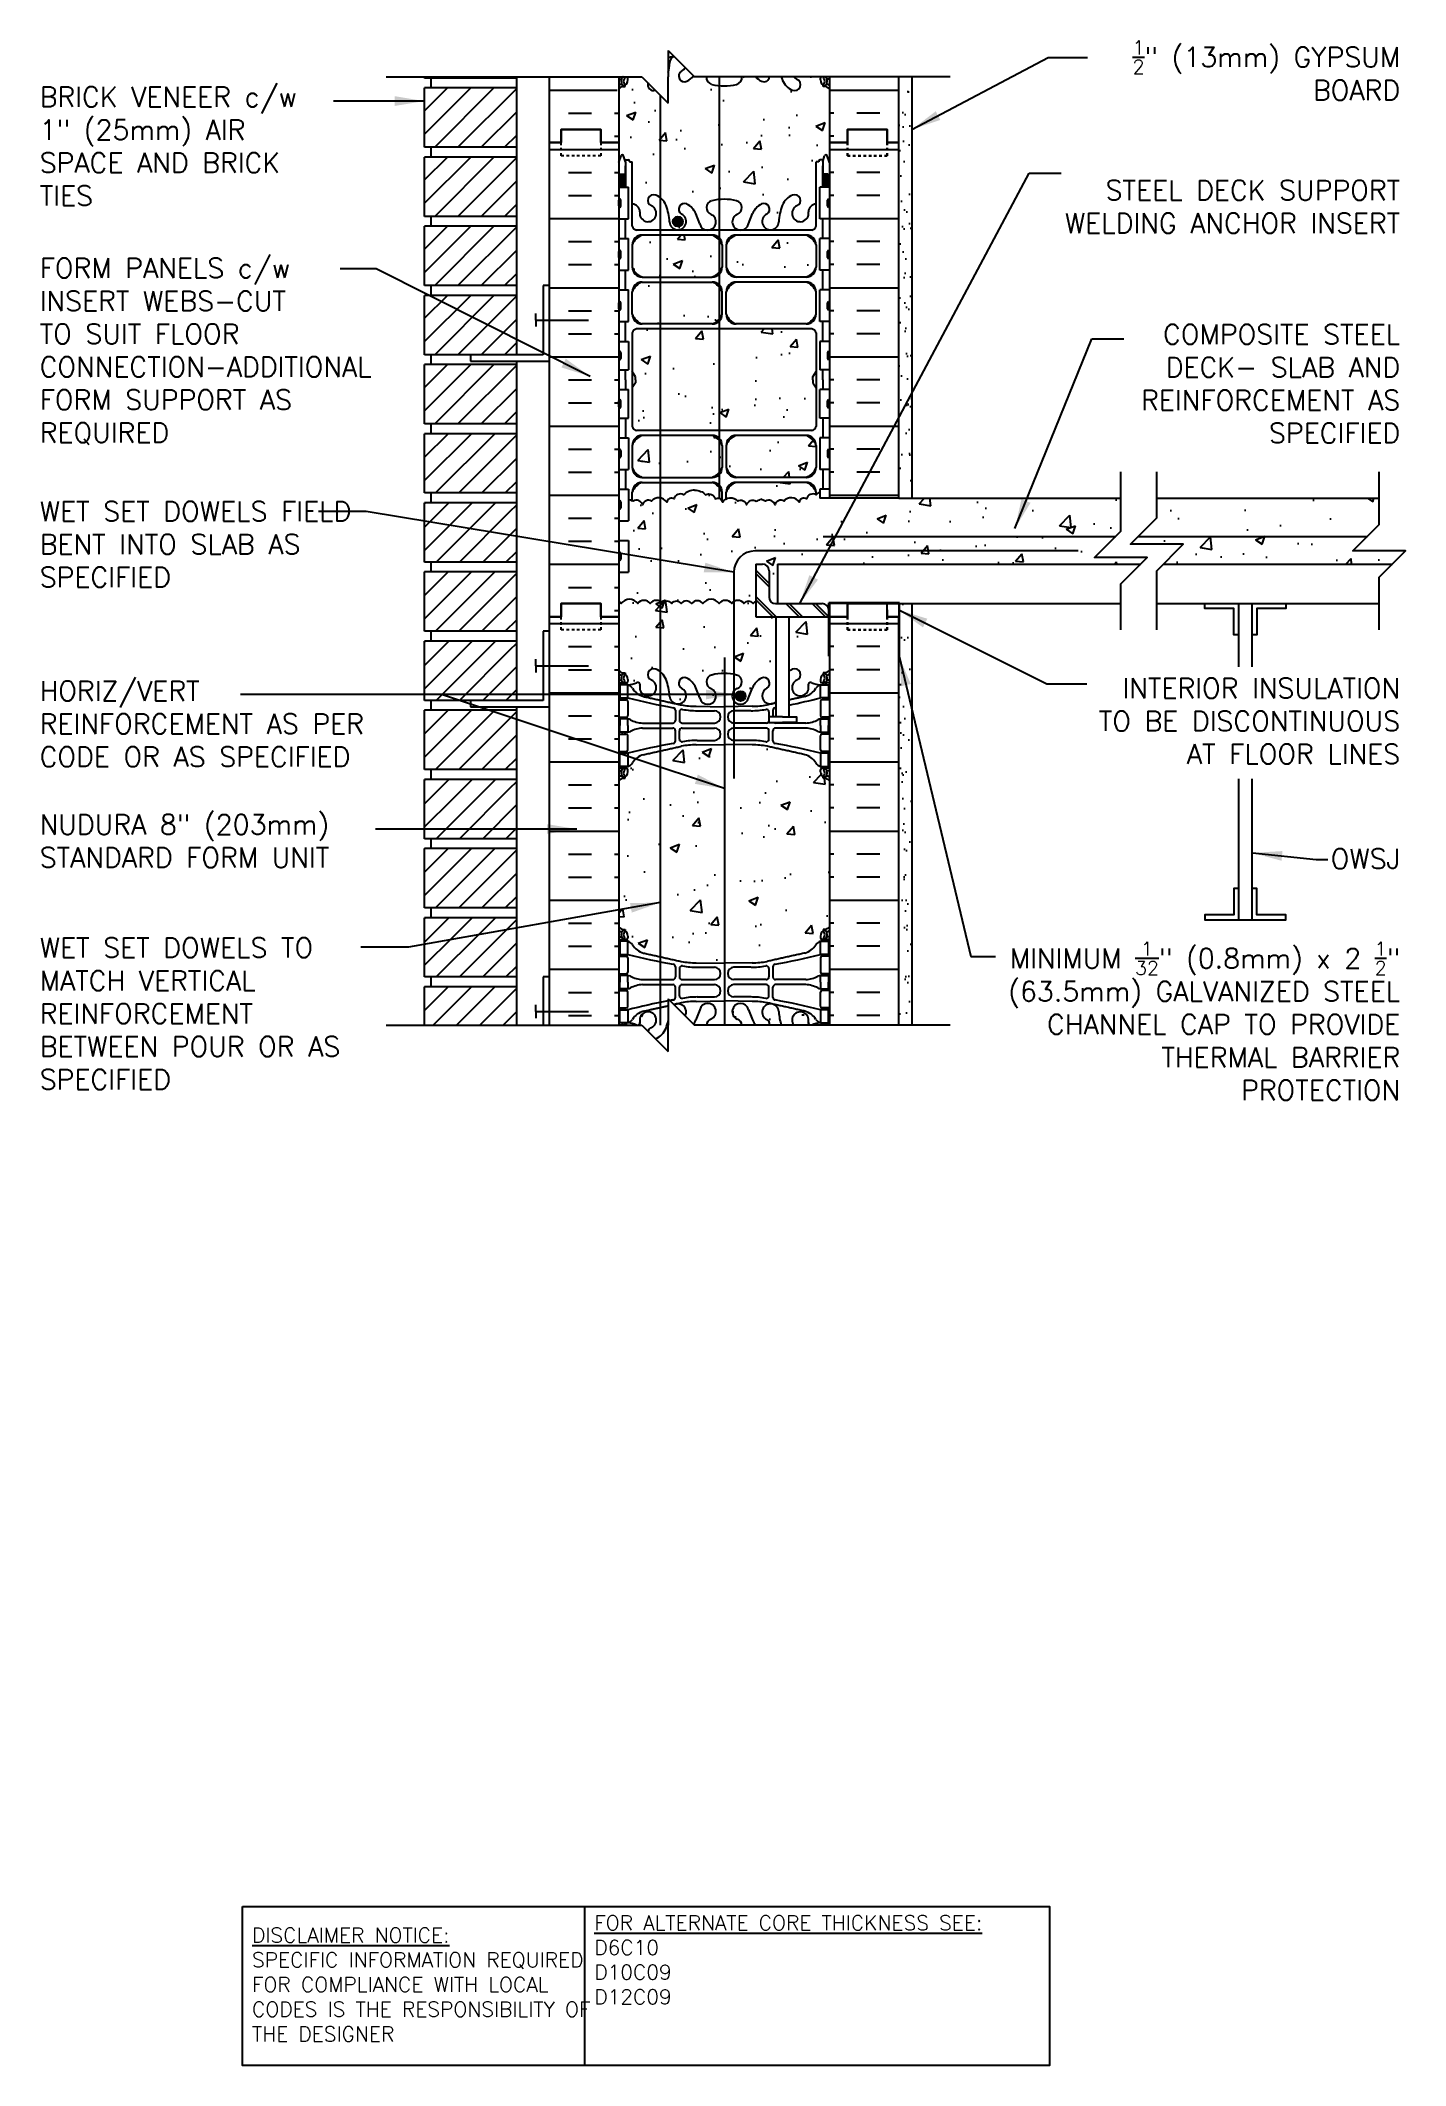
# Model space of a CAD drawing. Header units: inches. Extents: x 222.3 to 274.1, y 86.7 to 163.6.
import ezdxf

# ---------------------------------------------------------------- set-up
doc = ezdxf.new("R2010")
doc.units = ezdxf.units.IN
doc.header["$LTSCALE"] = 0.5
doc.header["$MEASUREMENT"] = 0
doc.linetypes.add('DASHED2', pattern=[0.375, 0.25, -0.125])
for name, color, linetype in [('HATCH', 12, 'Continuous'), ('line25', 2, 'Continuous'), ('LINE3', 3, 'Continuous'), ('LINE50', 5, 'Continuous'), ('LINE9', 9, 'Continuous'), ('TEXT', 4, 'Continuous'), ('Web_Edge', 9, 'Continuous')]:
    doc.layers.add(name, color=color, linetype=linetype)
doc.styles.add('DIM', font='romans.shx', dxfattribs={"width": 0.7})
doc.styles.add('ROMANS', font='romans.shx', dxfattribs={"height": 0.75})
doc.styles.get("Standard").update_dxf_attribs({"font": 'romans.shx', "height": 0.75})
doc.linetypes.add('STEEL', pattern='A,0.5,-0.2,["X",Standard,S=0.1,R=0,X=-0.1,Y=-0.05],-0.1', length=0.8)
doc.dimstyles.new('ext_12', dxfattribs={"dimscale": 12, "dimtxt": 0.09375, "dimasz": 0.09375, "dimexe": 0.09375, "dimexo": 0.0625, "dimgap": 0.0625, "dimtad": 1, "dimdec": 1, "dimzin": 3, "dimdsep": 46, "dimlunit": 4, "dimtxsty": 'DIM', "dimcen": 0.09, "dimdle": 0.09375, "dimclrt": 4, "dimadec": 0, "dimazin": 0, "dimtfac": 1, "dimtdec": 1, "dimtmove": 2, "dimatfit": 3, "dimfxl": 1, "dimfrac": 2, "dimtolj": 1, "dimtzin": 0, "dimarcsym": 0})
pattern_1 = [(37.5, (130.509, 6.7111), (-0.0314967, 0.963412), [0, -0.76, 0, -0.85, 0, -0.8125]), (7.5, (130.509, 6.7111), (0.884888, 1.411073), [0, -0.41, 0, -0.685, 0, -0.2625]), (327.5, (129.894, 6.7111), (1.557071, 0.0028295), [0, -0.25, 0, -0.9, 0, -1.175]), (317.5, (129.894, 6.7111), (1.503063, 0.438838), [0, -0.125, 0, -0.59, 0, -0.675])]
pattern_2 = [(45, (173.10386, -49.4188), (-0.4419417, 0.4419417), [])]
pattern_3 = [(45, (173.10386, -54.6688), (-0.4419417, 0.4419417), [])]
pattern_4 = [(45, (173.10386, -59.9188), (-0.4419417, 0.4419417), [])]
pattern_5 = [(45, (173.10386, -65.1688), (-0.4419417, 0.4419417), [])]
pattern_6 = [(50, (0, 0), (3.5863, -0.31376), [0.375, -4.125]), (355, (0, 0), (-0.693757, 3.76096), [0.3, -3.3]), (100.4514, (0.299, -0.026), (2.892544, 3.4472), [0.3187, -3.50571]), (46.1842, (0, 1), (5.336207, -0.827596), [0.5625, -6.1875]), (96.6356, (0.4447, 0.931), (4.67331, 4.87059), [0.47805, -5.25857]), (351.1842, (0, 1), (4.67331, 4.87059), [0.45, -4.95]), (21, (0.5, 0.75), (2.984535, -2.013094), [0.375, -4.125]), (326, (0.5, 0.75), (1.216577, 3.62575), [0.3, -3.3]), (71.4514, (0.7487, 0.5822), (4.20111, 1.612656), [0.3187, -3.50571]), (37.5, (0, 0), (0.0607993, 1.6644693), [0, -3.26, 0, -3.35, 0, -3.3125]), (7.5, (0, 0), (1.315348, 1.972059), [0, -1.91, 0, -3.185, 0, -1.2625]), (327.5, (-1.115, 0), (2.669112, -0.1127744), [0, -1.25, 0, -3.9, 0, -5.175]), (317.5, (-1.615, 0), (2.91593, 0.500525), [0, -1.625, 0, -2.59, 0, -3.675])]

msp = doc.modelspace()

# ---------------------------------------------------------------- texts
at = {"layer": 'TEXT', "char_height": 0.75, "style": 'ROMANS'}
for s, insert, width, attachment_point in [('\\A1;{\\H0.7x;\\S1/2;}" (13mm) GYPSUM BOARD', (273.874, 162.471), 12.19083, 6), ('BRICK VENEER c/w 1" (25mm) AIR SPACE AND BRICK TIES', (222.225, 159.586), 11.31619, 4), ('\\A1;STEEL DECK SUPPORT WELDING ANCHOR INSERT ', (273.874, 157.291), 13.90931, 6), ('FORM PANELS c/w INSERT WEBS-CUT TO SUIT FLOOR CONNECTION-ADDITIONAL FORM SUPPORT AS REQUIRED', (222.225, 151.802), 11.31619, 4), ('\\A1;COMPOSITE STEEL DECK- SLAB AND REINFORCEMENT AS SPECIFIED', (273.874, 150.573), 13.90931, 6), ('WET SET DOWELS FIELD BENT INTO SLAB AS SPECIFIED', (222.225, 146.104), 12.85874, 1), ('HORIZ/VERT\\PREINFORCEMENT AS PER CODE OR AS SPECIFIED', (222.225, 137.661), 14.04849, 4), ('\\A1;INTERIOR INSULATION TO BE DISCONTINUOUS AT FLOOR LINES', (273.874, 137.764), 13.00001, 6), ('NUDURA 8" (203mm) STANDARD FORM UNIT', (222.225, 134.213), 13.12656, 1), ('\\A1;OWSJ', (273.874, 132.538), 12.22718, 6), ('WET SET DOWELS TO MATCH VERTICAL REINFORCEMENT BETWEEN POUR OR AS SPECIFIED', (222.225, 129.536), 13.12656, 1), ('\\A1;MINIMUM {\\H0.7x;\\S1/32;}" (0.8mm) x 2 {\\H0.7x;\\S1/2;}" (63.5mm) GALVANIZED STEEL CHANNEL CAP TO PROVIDE THERMAL BARRIER PROTECTION  ', (273.874, 126.383), 16.71576, 6)]:
    msp.add_mtext(s, dxfattribs=dict(at, insert=insert, width=width, attachment_point=attachment_point))
at = {"layer": 'TEXT', "char_height": 0.5625, "attachment_point": 4}
for s, insert, width in [('{\\LFOR ALTERNATE CORE THICKNESS SEE:\\P}D6C10\\PD10C09\\PD12C09', (243.279, 90.739), 23.33295), ('{\\LDISCLAIMER NOTICE:}\\PSPECIFIC INFORMATION REQUIRED FOR COMPLIANCE WITH LOCAL CODES IS THE RESPONSIBILITY OF THE DESIGNER', (230.287, 89.799), 14.00235)]:
    msp.add_mtext(s, dxfattribs=dict(at, insert=insert, width=width))

# ---------------------------------------------------------------- hatches: boundary and pattern name
at = {"layer": 'HATCH'}
h = msp.add_hatch(dxfattribs=at)
h.set_pattern_fill('AR-CONC', color=256, scale=0.5)
h.set_pattern_definition(pattern_6)
h.paths.add_polyline_path([(263.274, 146.225), (254.836, 146.225), (251.846, 146.225), (251.846, 146.466, 0.090418), (251.701, 146.352, 0.520567), (251.339, 146.196, 0.520567), (251.058, 146.075, 0.520567), (250.485, 146.115, 0.520567), (250.143, 145.968, 0.520567), (249.784, 146.111, -0.034183), (249.604, 146.189, -0.034183), (249.425, 146.111, 0.520567), (249.065, 145.968, 0.520567), (248.724, 146.115, 0.520567), (248.151, 146.075, 0.520567), (247.87, 146.196, 0.520567), (247.508, 146.352, 0.230831), (247.09, 146.525, 0.230831), (246.673, 146.352, 0.520567), (246.311, 146.196, 0.520567), (246.029, 146.075, 0.520567), (245.457, 146.115, 0.520567), (245.115, 145.968, 0.520567), (244.756, 146.111, -0.034183), (244.576, 146.189), (244.576, 145.37), (244.211, 145.37), (244.211, 144.62), (244.576, 144.62), (244.576, 143.42), (244.211, 143.42), (244.211, 142.305, -0.121483), (244.304, 142.224, -0.520567), (244.931, 142.224, -0.520567), (245.403, 142.224, -0.520567), (245.866, 142.224, -0.520567), (246.22, 142.224, -0.515981), (246.577, 142.224, -0.520567), (246.976, 142.224, -0.520567), (247.399, 142.224, -0.520567), (248.025, 142.224, -0.520567), (248.497, 142.224, -0.520567), (248.96, 142.224, -0.520567), (249.314, 142.224, -0.108934), (249.416, 142.318), (249.416, 143.725), (249.666, 143.725, -0.414214), (249.916, 143.475), (249.916, 142.475, 0.414214), (250.166, 142.225), (250.23, 142.225), (250.23, 143.725), (264.024, 143.725), (264.274, 143.975), (262.274, 143.975), (263.274, 144.975)])
h.paths.add_polyline_path([(248.135, 148.233, 0.225652), (247.76, 148.608), (245.096, 148.608, 0.225652), (244.721, 148.233), (244.721, 147.392, 0.225652), (245.096, 147.017), (247.76, 147.017, 0.225652), (248.135, 147.392)])
h.paths.add_polyline_path([(251.701, 148.233, 0.225652), (251.326, 148.608), (248.662, 148.608, 0.225652), (248.287, 148.233), (248.287, 147.392, 0.225652), (248.662, 147.017), (251.326, 147.017, 0.225652), (251.701, 147.392)])
h.paths.add_polyline_path([(251.701, 150.412), (251.581, 150.612), (251.581, 150.725), (251.581, 150.837), (251.701, 151.037), (251.701, 152.506, 0.268138), (251.54, 152.654), (244.882, 152.654, 0.268156), (244.721, 152.506), (244.721, 151.037), (244.841, 150.837), (244.841, 150.725), (244.841, 150.612), (244.721, 150.412), (244.721, 148.943, 0.268156), (244.882, 148.795), (251.54, 148.795, 0.268138), (251.701, 148.943)])
h.paths.add_polyline_path([(248.135, 154.057, 0.225652), (247.76, 154.432), (245.096, 154.432, 0.225652), (244.721, 154.057), (244.721, 153.216, 0.225652), (245.096, 152.841), (247.76, 152.841, 0.225652), (248.135, 153.216)])
h.paths.add_polyline_path([(248.135, 155.839, 0.225652), (247.76, 156.214), (245.096, 156.214, 0.225652), (244.721, 155.839), (244.721, 154.998, 0.225652), (245.096, 154.623), (247.76, 154.623, 0.225652), (248.135, 154.998)])
h.paths.add_polyline_path([(251.701, 155.839, 0.225652), (251.326, 156.214), (248.662, 156.214, 0.225652), (248.287, 155.839), (248.287, 154.998, 0.225652), (248.662, 154.623), (251.326, 154.623, 0.225652), (251.701, 154.998)])
h.paths.add_polyline_path([(251.851, 159.076), (251.977, 159.076), (252.026, 159.226, -0.6), (252.126, 159.226), (252.211, 158.965), (252.211, 159.725), (252.211, 161.759, 0.088416), (252.065, 161.856), (251.975, 161.856), (251.975, 161.898, -0.249069), (251.865, 162.105), (251.865, 162.173, -0.250208), (251.893, 162.225), (251.528, 162.225, -0.150542), (251.471, 162.225), (250.849, 162.225, 0.129405), (250.974, 162.125, -1), (250.811, 161.717, -0.21345), (250.419, 162.106, -0.013246), (250.379, 162.225), (249.934, 162.225, -0.505846), (249.629, 162.054, -0.093829), (249.408, 162.225), (248.883, 162.225, -0.370805), (248.685, 161.937, -0.068475), (248.211, 161.875, -0.068475), (247.737, 161.937, -0.370805), (247.539, 162.225), (247.086, 162.225), (247.047, 162.264, -0.110995), (246.794, 162.054, -0.940793), (246.59, 162.437, 0.164089), (246.733, 162.578), (246.312, 162.999, 0.257144), (246.141, 162.75, -0.039065), (246.086, 162.385), (246.086, 162.225), (246.086, 161.225), (245.599, 161.712, -0.616315), (245.321, 161.99), (245.086, 162.225), (244.952, 162.225, -0.150542), (244.895, 162.225), (244.529, 162.225, -0.250208), (244.557, 162.173), (244.557, 162.105, -0.249069), (244.447, 161.898), (244.447, 161.856), (244.357, 161.856, 0.088416), (244.211, 161.759), (244.211, 159.725), (244.211, 158.965), (244.296, 159.226, -0.6), (244.396, 159.226), (244.445, 159.076), (244.571, 159.076, -0.414214), (244.621, 159.026), (244.621, 158.996), (244.721, 158.996), (244.721, 157.394, -0.380397), (245.014, 157.099, 2.087231), (245.448, 157.324, -1), (245.611, 157.733, -0.21345), (246.004, 157.343, -0.069923), (246.141, 156.7, 1.702394), (246.59, 157.012, -0.940793), (246.794, 157.395, -0.173075), (247.14, 157.029), (247.282, 156.642, 1.612474), (247.714, 157.001, -0.734872), (247.737, 157.512, -0.068475), (248.211, 157.575, -0.068475), (248.685, 157.512, -0.734872), (248.708, 157.001, 1.612474), (249.14, 156.642), (249.283, 157.029, -0.173075), (249.629, 157.395, -0.940793), (249.832, 157.012, 1.702394), (250.282, 156.7, -0.069923), (250.419, 157.343, -0.21345), (250.811, 157.733, -1), (250.974, 157.324, 2.087231), (251.408, 157.099, -0.380392), (251.701, 157.394), (251.701, 158.996), (251.801, 158.996), (251.801, 159.026, -0.414214)])
h.paths.add_polyline_path([(250.18, 141.725), (249.416, 141.725), (249.416, 142.318, 0.108934), (249.314, 142.224, 0.520567), (248.96, 142.224, 0.520567), (248.497, 142.224, 0.520567), (248.025, 142.224, 0.520567), (247.399, 142.224, 0.520567), (246.976, 142.224, 0.520567), (246.577, 142.224, 0.515981), (246.22, 142.224, 0.520567), (245.866, 142.224, 0.520567), (245.403, 142.224, 0.520567), (244.931, 142.224, 0.520567), (244.304, 142.224, 0.121483), (244.211, 142.305), (244.211, 141.725), (244.211, 139.69, 0.088416), (244.357, 139.593), (244.447, 139.593), (244.447, 139.551, -0.249069), (244.557, 139.344), (244.557, 139.276, -0.414214), (244.495, 139.214), (244.447, 139.214), (244.447, 139.144), (244.552, 139.144, 0.085348), (244.882, 139.22, -0.669601), (245.014, 139.099, 2.087231), (245.448, 139.324, -1), (245.611, 139.733, -0.21345), (246.004, 139.343, -0.069923), (246.141, 138.7, 1.702394), (246.59, 139.012, -0.940793), (246.794, 139.395, -0.173075), (247.14, 139.029), (247.282, 138.642, 1.612474), (247.714, 139.001, -0.734872), (247.737, 139.512, -0.068475), (248.211, 139.575, -0.068475), (248.685, 139.512, -0.734872), (248.708, 139.001, 1.612474), (249.14, 138.642), (249.283, 139.029, -0.173075), (249.629, 139.395, -0.940793), (249.832, 139.012, 1.150574), (250.18, 138.498)])
h.paths.add_polyline_path([(249.14, 126.807, 1.612474), (248.708, 126.448, -0.286106), (248.883, 126.225), (249.408, 126.225, -0.077979), (249.283, 126.42)])
h.paths.add_polyline_path([(250.282, 126.75, 1.702394), (249.832, 126.437, -0.2947), (249.934, 126.225), (250.379, 126.225, -0.056625)])
h.paths.add_polyline_path([(250.849, 126.225), (251.471, 126.225, -0.428201), (251.408, 126.35, 1.541476)])
h.paths.add_polyline_path([(251.975, 126.305), (251.87, 126.305, 0.087457), (251.533, 126.226, -0.014447), (251.528, 126.225), (251.893, 126.225, -0.148605), (251.928, 126.235), (251.975, 126.235)])
h.paths.add_polyline_path([(247.282, 126.807), (247.14, 126.42, -0.060909), (247.047, 126.264), (247.086, 126.225), (247.539, 126.225, -0.286106), (247.714, 126.448, 1.612474)])
h.paths.add_polyline_path([(246.312, 126.999), (246.733, 126.578, 0.722026)])
h.paths.add_polyline_path([(246.086, 126.225), (246.086, 126.385, -0.030774), (246.004, 126.106, -0.21345), (245.611, 125.717, -0.015323), (245.599, 125.712), (246.086, 125.225)])
h.paths.add_polyline_path([(245.014, 126.35, -0.428201), (244.952, 126.225), (245.086, 126.225), (245.321, 125.99, -0.221255), (245.448, 126.125, 2.087231)])
h = msp.add_hatch(dxfattribs=at)
h.set_pattern_fill('ANSI31', color=256, scale=5, style=0)
h.set_pattern_definition([(45, (173.10386, -36.2938), (-0.4419417, 0.4419417), [])])
h.paths.add_polyline_path([(240.336, 162.225), (236.836, 162.225), (236.836, 162.175), (240.336, 162.175)])
h = msp.add_hatch(dxfattribs=at)
h.set_pattern_fill('INSUL', color=256, scale=7, style=0)
h.set_pattern_definition([(0, (-2681.9504, -237.285), (0, 2.625), []), (0, (-2681.9504, -236.41), (0, 2.625), [0.875, -0.875]), (0, (-2681.9504, -235.535), (0, 2.625), [0.875, -0.875])])
h.paths.add_polyline_path([(244.211, 161.66), (243.647, 162.225), (241.586, 162.225), (241.586, 159.725), (242.024, 159.725), (242.024, 160.225), (243.524, 160.225), (243.524, 159.725), (244.211, 159.725)])
h = msp.add_hatch(dxfattribs=at)
h.set_pattern_fill('INSUL', color=256, scale=7, style=0)
h.set_pattern_definition([(180, (3178.3728, -237.285), (0, 2.625), []), (180, (3178.3728, -236.41), (0, 2.625), [0.875, -0.875]), (180, (3178.3728, -235.535), (0, 2.625), [0.875, -0.875])])
h.paths.add_polyline_path([(254.836, 162.225), (252.211, 162.225), (252.211, 159.725), (252.899, 159.725), (252.899, 160.225), (254.399, 160.225), (254.399, 159.725), (254.836, 159.725)])
h = msp.add_hatch(dxfattribs=at)
h.set_pattern_fill('AR-SAND', color=256, scale=0.5, style=0)
h.set_pattern_definition(pattern_1)
h.paths.add_polyline_path([(255.336, 152.9), (254.836, 152.715), (254.836, 146.225), (255.336, 146.225)])
h.paths.add_polyline_path([(255.336, 162.225), (254.836, 162.225), (254.836, 153.225), (254.836, 152.715), (255.336, 152.9)])
h = msp.add_hatch(dxfattribs=at)
h.set_pattern_fill('ANSI31', color=256, scale=5, style=0)
h.set_pattern_definition([(45, (173.10386, -38.9188), (-0.4419417, 0.4419417), [])])
h.paths.add_polyline_path([(240.336, 161.8), (236.836, 161.8), (236.836, 159.55), (240.336, 159.55)])
h = msp.add_hatch(dxfattribs=at)
h.set_pattern_fill('INSUL', color=256, scale=7, style=0)
h.set_pattern_definition([(0, (-2681.9504, -255.285), (0, 2.625), []), (0, (-2681.9504, -254.41), (0, 2.625), [0.875, -0.875]), (0, (-2681.9504, -253.535), (0, 2.625), [0.875, -0.875])])
h.paths.add_polyline_path([(241.586, 141.725), (242.024, 141.725), (242.024, 142.225), (243.524, 142.225), (243.524, 141.725), (244.211, 141.725), (244.211, 159.725), (243.524, 159.725), (243.524, 160.225), (242.024, 160.225), (242.024, 159.725), (241.586, 159.725)])
h = msp.add_hatch(dxfattribs=at)
h.set_pattern_fill('INSUL', color=256, scale=7, style=0)
h.set_pattern_definition([(180, (3178.3728, -255.285), (0, 2.625), []), (180, (3178.3728, -254.41), (0, 2.625), [0.875, -0.875]), (180, (3178.3728, -253.535), (0, 2.625), [0.875, -0.875])])
h.paths.add_polyline_path([(252.211, 146.225), (254.836, 146.225), (254.836, 159.725), (254.399, 159.725), (254.399, 160.225), (252.899, 160.225), (252.899, 159.725), (252.211, 159.725)])
h = msp.add_hatch(dxfattribs=at)
h.set_pattern_fill('ANSI31', color=256, scale=5, style=0)
h.set_pattern_definition([(45, (173.10386, -41.5438), (-0.4419417, 0.4419417), [])])
h.paths.add_polyline_path([(240.336, 159.175), (236.836, 159.175), (236.836, 156.925), (240.336, 156.925)])
h = msp.add_hatch(dxfattribs=at)
h.set_pattern_fill('ANSI31', color=256, scale=5, style=0)
h.set_pattern_definition([(45, (173.10386, -44.1688), (-0.4419417, 0.4419417), [])])
h.paths.add_polyline_path([(240.336, 156.55), (236.836, 156.55), (236.836, 154.3), (240.336, 154.3)])
h = msp.add_hatch(dxfattribs=at)
h.set_pattern_fill('ANSI31', color=256, scale=5, style=0)
h.set_pattern_definition([(45, (173.10386, -46.7938), (-0.4419417, 0.4419417), [])])
h.paths.add_polyline_path([(240.336, 153.925), (236.836, 153.925), (236.836, 151.675), (240.336, 151.675)])
h = msp.add_hatch(dxfattribs=at)
h.set_pattern_fill('ANSI31', color=256, scale=5, style=0)
h.set_pattern_definition(pattern_2)
h.paths.add_polyline_path([(240.336, 151.3), (236.836, 151.3), (236.836, 149.05), (240.336, 149.05)])
h = msp.add_hatch(dxfattribs=at)
h.set_pattern_fill('ANSI31', color=256, scale=5, style=0)
h.set_pattern_definition(pattern_2)
h.paths.add_polyline_path([(240.336, 146.425), (240.336, 148.675), (236.836, 148.675), (236.836, 146.425)])
h = msp.add_hatch(dxfattribs=at)
h.set_pattern_fill('AR-CONC', color=256, scale=0.5)
h.set_pattern_definition(pattern_6)
h.paths.add_polyline_path([(251.846, 146.466), (251.846, 146.57), (251.951, 146.57), (251.951, 147.32), (252.211, 147.32), (252.211, 146.225), (251.846, 146.225), (251.846, 146.466, 0.090418), (251.701, 146.352, 0.520567), (251.339, 146.196, 0.520567), (251.058, 146.075, 0.520567), (250.485, 146.115, 0.520567), (250.143, 145.968, 0.520567), (249.784, 146.111, -0.034183), (249.604, 146.189, -0.034183), (249.425, 146.111, 0.520567), (249.065, 145.968, 0.520567), (248.724, 146.115, 0.520567), (248.151, 146.075, 0.065353), (248.135, 146.121), (248.135, 146.451, 0.225652), (247.76, 146.826, -0.414214), (248.135, 146.451), (248.135, 146.121, -0.065353), (248.151, 146.075, -0.136506), (248.287, 146.204), (248.287, 146.451, -0.414214), (248.662, 146.826), (251.326, 146.826, -0.414214), (251.701, 146.451), (251.701, 146.352, -0.090191)])
h = msp.add_hatch(dxfattribs=at)
h.set_pattern_fill('AR-CONC', color=256, scale=0.5)
h.set_pattern_definition(pattern_6)
h.paths.add_polyline_path([(272.629, 144.777), (263.942, 144.777), (263.639, 144.475), (265.639, 144.475), (264.889, 143.725), (273.577, 143.725), (274.077, 144.225), (272.077, 144.225)])
h.paths.add_polyline_path([(273.077, 146.225), (264.639, 146.225), (264.639, 145.475), (263.942, 144.777), (272.629, 144.777), (273.077, 145.225)])
h = msp.add_hatch(dxfattribs=at)
h.set_pattern_fill('ANSI31', color=256, scale=5, style=0)
h.set_pattern_definition(pattern_2)
h.paths.add_polyline_path([(240.336, 145.766), (240.336, 146.05), (236.836, 146.05), (236.836, 145.118)])
h = msp.add_hatch(dxfattribs=at)
h.set_pattern_fill('ANSI31', color=256, scale=5, style=0)
h.set_pattern_definition(pattern_2)
h.paths.add_polyline_path([(240.336, 143.8), (240.336, 145.766), (236.836, 145.118), (236.836, 143.8)])
h = msp.add_hatch(dxfattribs=at)
h.set_pattern_fill('ANSI31', color=256, scale=5, style=0)
h.set_pattern_definition(pattern_3)
h.paths.add_polyline_path([(240.336, 141.175), (240.336, 143.425), (236.836, 143.425), (236.836, 141.175)])
h = msp.add_hatch(dxfattribs=at)
h.set_pattern_fill('INSUL', color=256, scale=7, style=0)
h.set_pattern_definition([(0, (-2681.9504, -273.285), (0, 2.625), []), (0, (-2681.9504, -272.41), (0, 2.625), [0.875, -0.875]), (0, (-2681.9504, -271.535), (0, 2.625), [0.875, -0.875])])
h.paths.add_polyline_path([(241.586, 126.225), (244.211, 126.225), (244.211, 141.725), (243.524, 141.725), (243.524, 142.225), (242.024, 142.225), (242.024, 141.725), (241.586, 141.725)])
h = msp.add_hatch(dxfattribs=at)
h.set_pattern_fill('INSUL', color=256, scale=7, style=0)
h.set_pattern_definition([(180, (3178.3728, -273.285), (0, 2.625), []), (180, (3178.3728, -272.41), (0, 2.625), [0.875, -0.875]), (180, (3178.3728, -271.535), (0, 2.625), [0.875, -0.875])])
h.paths.add_polyline_path([(252.211, 126.225), (254.836, 126.225), (254.836, 141.725), (254.399, 141.725), (254.399, 142.225), (252.899, 142.225), (252.899, 141.725), (252.211, 141.725)])
h = msp.add_hatch(dxfattribs=at)
h.set_pattern_fill('AR-SAND', color=256, scale=0.5, style=0)
h.set_pattern_definition(pattern_1)
h.paths.add_polyline_path([(255.336, 142.225), (254.836, 142.225), (254.836, 135.225), (254.836, 126.225), (255.336, 126.225)])
h = msp.add_hatch(dxfattribs=at)
h.set_pattern_fill('AR-CONC', color=256, scale=0.5)
h.set_pattern_definition(pattern_6)
h.paths.add_polyline_path([(252.18, 141.725), (250.68, 141.725), (250.68, 139.666, -0.05442), (250.811, 139.733, -1), (250.974, 139.324, 2.087231), (251.408, 139.099, -0.669601), (251.541, 139.22, 0.085348), (251.87, 139.144), (251.975, 139.144), (251.975, 139.214), (251.928, 139.214, -0.414214), (251.865, 139.276), (251.865, 139.344, -0.249069), (251.975, 139.551), (251.975, 139.593), (252.065, 139.593, 0.088416), (252.211, 139.69), (252.211, 140.225), (252.18, 140.225)])
edge = h.paths.add_edge_path()
edge.add_arc((251.865, 135.137), 0.5, 46.21089, 66.42182)
edge.add_line((252.065, 135.595), (251.975, 135.595))
edge.add_line((251.975, 135.595), (251.975, 135.637))
edge.add_arc((252.115, 135.844), 0.25, 180, 235.9442, ccw=False)
edge.add_line((251.865, 135.844), (251.865, 135.911))
edge.add_arc((251.928, 135.911), 0.0625, 90, 180, ccw=False)
edge.add_line((251.928, 135.974), (251.975, 135.974))
edge.add_line((251.975, 135.974), (251.975, 136.044))
edge.add_line((251.975, 136.044), (251.87, 136.044))
edge.add_arc((251.993, 136.387), 0.364, 212.04242, 250.33874, ccw=False)
edge.add_arc((251.069, 135.775), 0.743, 34.22802, 73.81071)
edge.add_spline(control_points=[(251.277, 136.489), (249.839, 136.81)], knot_values=[0, 0, 1, 1], degree=1, periodic=0)
edge.add_arc((249.283, 133.878), 2.984, 79.25462, 90.09947)
edge.add_line((249.278, 136.862), (248.211, 136.878))
edge.add_line((248.211, 136.878), (247.145, 136.862))
edge.add_arc((247.139, 133.878), 2.984, 89.90053, 100.74538)
edge.add_spline(control_points=[(246.583, 136.81), (245.146, 136.489)], knot_values=[0, 0, 1, 1], degree=1, periodic=0)
edge.add_arc((245.353, 135.775), 0.743, 106.18929, 145.77198)
edge.add_arc((244.43, 136.387), 0.364, 289.66126, 327.95758, ccw=False)
edge.add_line((244.552, 136.044), (244.447, 136.044))
edge.add_line((244.447, 136.044), (244.447, 135.974))
edge.add_line((244.447, 135.974), (244.495, 135.974))
edge.add_arc((244.495, 135.911), 0.0625, 0, 90, ccw=False)
edge.add_line((244.557, 135.911), (244.557, 135.844))
edge.add_arc((244.307, 135.844), 0.25, 304.0558, 360, ccw=False)
edge.add_line((244.447, 135.637), (244.447, 135.595))
edge.add_line((244.447, 135.595), (244.357, 135.595))
edge.add_arc((244.557, 135.137), 0.5, 113.57818, 133.78911)
edge.add_line((244.211, 135.498), (244.211, 129.951))
edge.add_arc((244.557, 130.312), 0.5, 226.21089, 246.42182)
edge.add_line((244.357, 129.854), (244.447, 129.854))
edge.add_line((244.447, 129.854), (244.447, 129.812))
edge.add_arc((244.307, 129.605), 0.25, 0, 55.9442, ccw=False)
edge.add_line((244.557, 129.605), (244.557, 129.538))
edge.add_arc((244.495, 129.538), 0.0625, -90, 0, ccw=False)
edge.add_line((244.495, 129.475), (244.447, 129.475))
edge.add_line((244.447, 129.475), (244.447, 129.405))
edge.add_line((244.447, 129.405), (244.552, 129.405))
edge.add_arc((244.43, 129.063), 0.364, 32.04242, 70.33874, ccw=False)
edge.add_arc((245.353, 129.674), 0.743, 214.22802, 253.81071)
edge.add_spline(control_points=[(245.146, 128.96), (246.583, 128.639)], knot_values=[0, 0, 1, 1], degree=1, periodic=0)
edge.add_arc((247.139, 131.571), 2.984, 259.25462, 270.09947)
edge.add_line((247.145, 128.587), (248.211, 128.571))
edge.add_line((248.211, 128.571), (249.278, 128.587))
edge.add_arc((249.283, 131.571), 2.984, 269.90053, 280.74538)
edge.add_spline(control_points=[(249.839, 128.639), (251.277, 128.96)], knot_values=[0, 0, 1, 1], degree=1, periodic=0)
edge.add_arc((251.069, 129.674), 0.743, 286.18929, 325.77198)
edge.add_arc((251.993, 129.063), 0.364, 109.66126, 147.95758, ccw=False)
edge.add_line((251.87, 129.405), (251.975, 129.405))
edge.add_line((251.975, 129.405), (251.975, 129.475))
edge.add_line((251.975, 129.475), (251.928, 129.475))
edge.add_arc((251.928, 129.538), 0.0625, 180, 270, ccw=False)
edge.add_line((251.865, 129.538), (251.865, 129.605))
edge.add_arc((252.115, 129.605), 0.25, 124.0558, 180, ccw=False)
edge.add_line((251.975, 129.812), (251.975, 129.854))
edge.add_line((251.975, 129.854), (252.065, 129.854))
edge.add_arc((251.865, 130.312), 0.5, 293.57818, 313.78911)
edge.add_line((252.211, 129.951), (252.211, 135.498))
h.paths.add_polyline_path([(246.312, 126.999), (246.733, 126.578, 0.722026)])
h.paths.add_polyline_path([(247.282, 126.807), (247.14, 126.42, -0.060909), (247.047, 126.264), (247.086, 126.225), (247.539, 126.225, -0.286106), (247.714, 126.448, 1.612474)])
h = msp.add_hatch(dxfattribs=at)
h.set_pattern_fill('ANSI31', color=256, scale=5, style=0)
h.set_pattern_definition(pattern_3)
h.paths.add_polyline_path([(240.336, 140.516), (240.336, 140.8), (236.836, 140.8), (236.836, 139.868)])
h = msp.add_hatch(dxfattribs=at)
h.set_pattern_fill('ANSI31', color=256, scale=5, style=0)
h.set_pattern_definition(pattern_3)
h.paths.add_polyline_path([(240.336, 138.55), (240.336, 140.516), (236.836, 139.868), (236.836, 138.55)])
h = msp.add_hatch(dxfattribs=at)
h.set_pattern_fill('ANSI31', color=256, scale=5, style=0)
h.set_pattern_definition(pattern_4)
h.paths.add_polyline_path([(240.336, 135.925), (240.336, 138.175), (236.836, 138.175), (236.836, 135.925)])
h = msp.add_hatch(dxfattribs=at)
h.set_pattern_fill('ANSI31', color=256, scale=5, style=0)
h.set_pattern_definition(pattern_4)
h.paths.add_polyline_path([(240.336, 135.266), (240.336, 135.55), (236.836, 135.55), (236.836, 134.618)])
h = msp.add_hatch(dxfattribs=at)
h.set_pattern_fill('ANSI31', color=256, scale=5, style=0)
h.set_pattern_definition(pattern_4)
h.paths.add_polyline_path([(240.336, 133.3), (240.336, 135.266), (236.836, 134.618), (236.836, 133.3)])
h = msp.add_hatch(dxfattribs=at)
h.set_pattern_fill('ANSI31', color=256, scale=5, style=0)
h.set_pattern_definition(pattern_5)
h.paths.add_polyline_path([(240.336, 130.675), (240.336, 132.925), (236.836, 132.925), (236.836, 130.675)])
h = msp.add_hatch(dxfattribs=at)
h.set_pattern_fill('ANSI31', color=256, scale=5, style=0)
h.set_pattern_definition(pattern_5)
h.paths.add_polyline_path([(240.336, 130.016), (240.336, 130.3), (236.836, 130.3), (236.836, 129.368)])
h = msp.add_hatch(dxfattribs=at)
h.set_pattern_fill('ANSI31', color=256, scale=5, style=0)
h.set_pattern_definition(pattern_5)
h.paths.add_polyline_path([(240.336, 128.05), (240.336, 130.016), (236.836, 129.368), (236.836, 128.05)])
at = {"layer": 'LINE3'}
for points in [[(246.64, 156.73, 1), (246.265, 156.73, 1)], [(249.022, 138.715, 1), (248.647, 138.715, 1)]]:
    msp.add_hatch(color=256, dxfattribs=at).paths.add_polyline_path(points)

# ---------------------------------------------------------------- linework, layer by layer
at = {"layer": 'HATCH'}
for p, q in [((249.416, 143.489), (249.916, 142.989)), ((249.416, 143.364), (249.916, 142.864)), ((249.416, 142.489), (250.18, 141.725)), ((249.416, 142.364), (250.055, 141.725)), ((250.555, 142.225), (251.055, 141.725)), ((250.68, 142.225), (251.18, 141.725)), ((251.555, 142.225), (252.055, 141.725)), ((251.68, 142.225), (252.18, 141.725)), ((236.836, 127.664), (236.848, 127.675)), ((236.836, 126.78), (237.732, 127.675)), ((237.165, 126.225), (238.616, 127.675)), ((238.049, 126.225), (239.5, 127.675)), ((238.932, 126.225), (240.336, 127.628)), ((239.816, 126.225), (240.336, 126.744))]:
    msp.add_line(p, q, dxfattribs=at)
for points in [[(247.09, 146.525, 0.230831), (246.673, 146.352, 0.520567), (246.311, 146.196, 0.520567), (246.029, 146.075, 0.520567), (245.457, 146.115, 0.520567), (245.115, 145.968, 0.520567), (244.756, 146.111, -0.034183), (244.576, 146.189, -0.034183)], [(247.09, 146.525, -0.230831), (247.508, 146.352, -0.520567), (247.87, 146.196, -0.520567), (248.151, 146.075, -0.520567), (248.724, 146.115, -0.520567), (249.065, 145.968, -0.520567), (249.425, 146.111, 0.034183), (249.604, 146.189, 0.034183)], [(251.846, 146.466, 0.090418), (251.701, 146.352, 0.520567), (251.339, 146.196, 0.520567), (251.058, 146.075, 0.520567), (250.485, 146.115, 0.520567), (250.143, 145.968, 0.520567), (249.784, 146.111, -0.034183), (249.604, 146.189)], [(246.398, 142.316, 0.242783), (246.22, 142.224, 0.520567), (245.866, 142.224, 0.520567), (245.403, 142.224, 0.520567), (244.931, 142.224, 0.520567), (244.304, 142.224, 0.121483), (244.211, 142.305, 0.121483)], [(246.711, 142.319, 0.173241), (246.577, 142.224, 0.515981), (246.22, 142.224, 0.012671), (246.211, 142.236, 0.012671)], [(249.447, 142.334, 0.136711), (249.314, 142.224, 0.520567), (248.96, 142.224, 0.520567), (248.497, 142.224, 0.520567), (248.025, 142.224, 0.520567), (247.399, 142.224, 0.520567), (246.976, 142.224, 0.520567), (246.577, 142.224)]]:
    msp.add_lwpolyline(points, format="xyb", dxfattribs=at)
at = {"layer": 'line25'}
for p, q in [((236.836, 162.175), (236.836, 162.225)), ((240.336, 151.675), (240.336, 162.225)), ((244.211, 162.225), (244.211, 159.725)), ((252.211, 162.225), (252.211, 159.725)), ((240.336, 162.175), (236.836, 162.175)), ((236.836, 159.55), (236.836, 161.8)), ((240.336, 161.8), (236.836, 161.8)), ((237.086, 161.8), (237.086, 162.175)), ((240.336, 159.55), (236.836, 159.55)), ((236.836, 156.925), (236.836, 159.175)), ((240.336, 159.175), (236.836, 159.175)), ((237.086, 159.175), (237.086, 159.55)), ((244.211, 159.725), (244.211, 141.725)), ((252.211, 159.725), (252.211, 146.225)), ((244.211, 158.03), (244.576, 158.03)), ((244.576, 156.83), (244.576, 158.03)), ((252.211, 158.03), (251.846, 158.03)), ((251.846, 156.83), (251.846, 158.03)), ((240.336, 156.925), (236.836, 156.925)), ((237.086, 156.55), (237.086, 156.925)), ((244.211, 156.83), (244.576, 156.83)), ((252.211, 156.83), (251.846, 156.83)), ((236.836, 154.3), (236.836, 156.55)), ((240.336, 156.55), (236.836, 156.55)), ((244.211, 156.08), (244.576, 156.08)), ((244.576, 154.88), (244.576, 156.08)), ((252.211, 156.08), (251.846, 156.08)), ((251.846, 154.88), (251.846, 156.08)), ((244.211, 154.88), (244.576, 154.88)), ((252.211, 154.88), (251.846, 154.88)), ((240.336, 154.3), (236.836, 154.3)), ((236.836, 151.675), (236.836, 153.925)), ((240.336, 153.925), (236.836, 153.925)), ((237.086, 153.925), (237.086, 154.3)), ((244.211, 154.13), (244.576, 154.13)), ((244.576, 152.93), (244.576, 154.13)), ((252.211, 154.13), (251.846, 154.13)), ((251.846, 152.93), (251.846, 154.13)), ((244.211, 152.93), (244.576, 152.93)), ((252.211, 152.93), (251.846, 152.93)), ((240.336, 151.675), (236.836, 151.675)), ((237.086, 151.3), (237.086, 151.675)), ((244.211, 152.18), (244.576, 152.18)), ((244.576, 152.18), (244.576, 151.1)), ((252.211, 152.18), (251.846, 152.18)), ((251.846, 152.18), (251.846, 151.1)), ((236.836, 149.05), (236.836, 151.3)), ((240.336, 151.3), (236.836, 151.3)), ((240.336, 138.55), (240.336, 151.425)), ((244.211, 151.1), (244.576, 151.1)), ((252.211, 151.1), (251.846, 151.1)), ((244.211, 150.35), (244.576, 150.35)), ((244.576, 149.27), (244.576, 150.35)), ((252.211, 150.35), (251.846, 150.35)), ((251.846, 149.27), (251.846, 150.35)), ((244.211, 149.27), (244.576, 149.27)), ((252.211, 149.27), (251.846, 149.27)), ((240.336, 149.05), (236.836, 149.05)), ((236.836, 146.425), (236.836, 148.675)), ((240.336, 148.675), (236.836, 148.675)), ((237.086, 148.675), (237.086, 149.05)), ((244.211, 148.52), (244.576, 148.52)), ((244.576, 148.52), (244.576, 147.32)), ((252.211, 148.52), (251.846, 148.52)), ((251.846, 148.52), (251.846, 147.32)), ((244.211, 147.32), (244.576, 147.32)), ((252.211, 147.32), (251.846, 147.32)), ((240.336, 146.425), (236.836, 146.425)), ((237.086, 146.05), (237.086, 146.425)), ((244.211, 146.57), (244.576, 146.57)), ((244.576, 146.57), (244.576, 145.37)), ((252.211, 146.57), (251.846, 146.57)), ((251.846, 146.57), (251.846, 146.225)), ((252.211, 146.57), (251.846, 146.57)), ((254.836, 146.225), (251.846, 146.225)), ((254.836, 146.225), (263.274, 146.225)), ((264.639, 146.225), (273.077, 146.225)), ((240.336, 146.05), (236.836, 146.05)), ((236.836, 143.8), (236.836, 146.05)), ((244.211, 145.37), (244.576, 145.37)), ((244.211, 144.62), (244.576, 144.62)), ((244.576, 144.62), (244.576, 143.42)), ((240.336, 143.8), (236.836, 143.8)), ((237.086, 143.425), (237.086, 143.8)), ((236.836, 141.175), (236.836, 143.425)), ((240.336, 143.425), (236.836, 143.425)), ((244.211, 143.42), (244.576, 143.42)), ((249.416, 143.725), (249.416, 141.725)), ((249.416, 143.725), (249.666, 143.725)), ((249.916, 143.475), (249.916, 142.475)), ((250.166, 142.225), (251.93, 142.225)), ((254.867, 142.256), (252.18, 142.256)), ((252.18, 140.225), (252.18, 142.256)), ((254.836, 142.225), (252.211, 142.225)), ((252.211, 142.225), (252.211, 140.225)), ((254.836, 142.225), (254.836, 140.225)), ((254.867, 140.225), (254.867, 142.256)), ((244.211, 141.725), (244.211, 126.225)), ((249.416, 141.725), (252.18, 141.725)), ((250.18, 137.932), (250.18, 141.725)), ((250.68, 137.932), (250.68, 141.725)), ((252.18, 141.725), (252.18, 141.975)), ((252.211, 141.725), (252.211, 126.225)), ((240.336, 141.175), (236.836, 141.175)), ((240.336, 140.8), (236.836, 140.8)), ((236.836, 138.55), (236.836, 140.8)), ((237.086, 140.8), (237.086, 141.175)), ((252.211, 140.225), (252.18, 140.225)), ((254.836, 140.225), (254.867, 140.225)), ((240.336, 138.55), (236.836, 138.55)), ((237.086, 138.175), (237.086, 138.55)), ((236.836, 135.925), (236.836, 138.175)), ((240.336, 138.175), (236.836, 138.175)), ((240.336, 126.225), (240.336, 138.3)), ((240.336, 135.925), (236.836, 135.925)), ((240.336, 135.55), (236.836, 135.55)), ((236.836, 133.3), (236.836, 135.55)), ((237.086, 135.55), (237.086, 135.925)), ((240.336, 133.3), (236.836, 133.3)), ((237.086, 132.925), (237.086, 133.3)), ((236.836, 130.675), (236.836, 132.925)), ((240.336, 132.925), (236.836, 132.925)), ((240.336, 130.675), (236.836, 130.675)), ((240.336, 130.3), (236.836, 130.3)), ((236.836, 128.05), (236.836, 130.3)), ((237.086, 130.3), (237.086, 130.675)), ((240.336, 128.05), (236.836, 128.05)), ((236.836, 126.225), (236.836, 127.675)), ((240.336, 127.675), (236.836, 127.675)), ((237.086, 127.675), (237.086, 128.05))]:
    msp.add_line(p, q, dxfattribs=at)
at = {"layer": 'line25', "color": 192}
for p, q in [((254.399, 142.225), (263.274, 142.225)), ((264.639, 142.225), (273.077, 142.225))]:
    msp.add_line(p, q, dxfattribs=at)
at = {"layer": 'line25'}
for points in [[(250.43, 137.932), (249.901, 137.932), (249.901, 137.706), (250.43, 137.706)], [(250.43, 137.932), (250.959, 137.932), (250.959, 137.706), (250.699, 137.706)], [(250.699, 137.706), (250.43, 137.706)]]:
    msp.add_lwpolyline(points, dxfattribs=at)
for centre, start, end in [((249.666, 143.475), 0, 90), ((250.166, 142.475), 180, 270), ((251.93, 141.975), 0, 90)]:
    msp.add_arc(centre, 0.25, start, end, dxfattribs=at)
at = {"layer": 'LINE3'}
for p, q in [((248.024, 162.225), (248.025, 146.215)), ((245.779, 161.532), (245.779, 126.225)), ((261.652, 144.225), (249.387, 144.225)), ((248.575, 143.412), (248.575, 135.589)), ((248.223, 140.178), (248.223, 126.225))]:
    msp.add_line(p, q, dxfattribs=at)
for centre in [(246.453, 156.73), (248.835, 138.715)]:
    msp.add_circle(centre, 0.188, dxfattribs=at)
msp.add_arc((249.387, 143.412), 0.812, 90, 180, dxfattribs=at)
at = {"layer": 'LINE50'}
for p, q in [((241.586, 159.725), (241.586, 162.225)), ((254.836, 159.725), (254.836, 162.225)), ((241.586, 141.725), (241.586, 159.725)), ((254.836, 146.225), (254.836, 159.725)), ((241.586, 126.225), (241.586, 141.725)), ((254.836, 126.225), (254.836, 141.725))]:
    msp.add_line(p, q, dxfattribs=at)
for points in [[(244.211, 159.725), (243.524, 159.725), (243.524, 160.225), (242.024, 160.225), (242.024, 159.725), (241.586, 159.725)], [(241.586, 159.725), (242.024, 159.725), (242.024, 160.225), (243.524, 160.225), (243.524, 159.725), (244.211, 159.725)], [(244.211, 159.725), (243.524, 159.725), (243.524, 160.225), (242.024, 160.225), (242.024, 159.725), (241.586, 159.725)], [(254.836, 159.725), (254.399, 159.725), (254.399, 160.225), (252.899, 160.225), (252.899, 159.725), (252.211, 159.725)], [(252.211, 159.725), (252.899, 159.725), (252.899, 160.225), (254.399, 160.225), (254.399, 159.725), (254.836, 159.725)], [(244.211, 141.725), (243.524, 141.725), (243.524, 142.225), (242.024, 142.225), (242.024, 141.725), (241.586, 141.725)], [(244.211, 141.725), (243.524, 141.725), (243.524, 142.225), (242.024, 142.225), (242.024, 141.725), (241.586, 141.725)], [(241.586, 141.725), (242.024, 141.725), (242.024, 142.225), (243.524, 142.225), (243.524, 141.725), (244.211, 141.725)], [(252.211, 141.725), (252.899, 141.725), (252.899, 142.225), (254.399, 142.225)], [(254.399, 142.225), (252.899, 142.225), (252.899, 141.725), (252.211, 141.725)], [(254.836, 141.725), (254.399, 141.725), (254.399, 142.225)], [(254.399, 141.987), (254.399, 141.987), (254.399, 141.725), (254.836, 141.725)]]:
    msp.add_lwpolyline(points, dxfattribs=at)
at = {"layer": 'LINE9'}
for p, q in [((246.086, 163.225), (246.086, 162.225)), ((246.086, 163.225), (247.086, 162.225)), ((235.382, 162.225), (245.086, 162.225)), ((245.086, 162.225), (246.086, 161.225)), ((246.086, 161.225), (246.086, 162.225)), ((256.791, 162.225), (247.086, 162.225)), ((255.336, 162.225), (255.336, 146.225)), ((244.211, 157.32), (244.211, 157.54)), ((244.211, 157.485), (244.211, 157.485)), ((244.211, 157.375), (244.211, 157.375)), ((244.251, 157.58), (244.251, 157.58)), ((244.251, 157.28), (244.251, 157.28)), ((244.291, 157.32), (244.291, 157.54)), ((252.131, 157.32), (252.131, 157.54)), ((252.171, 157.58), (252.171, 157.58)), ((252.171, 157.28), (252.171, 157.28)), ((252.211, 157.32), (252.211, 157.54)), ((252.211, 157.485), (252.211, 157.485)), ((252.211, 157.375), (252.211, 157.375)), ((244.211, 155.37), (244.211, 155.59)), ((244.211, 155.535), (244.211, 155.535)), ((244.211, 155.425), (244.211, 155.425)), ((244.251, 155.63), (244.251, 155.63)), ((244.251, 155.33), (244.251, 155.33)), ((244.291, 155.37), (244.291, 155.59)), ((252.131, 155.37), (252.131, 155.59)), ((252.171, 155.63), (252.171, 155.63)), ((252.171, 155.33), (252.171, 155.33)), ((252.211, 155.37), (252.211, 155.59)), ((252.211, 155.535), (252.211, 155.535)), ((252.211, 155.425), (252.211, 155.425)), ((241.336, 154.3), (241.336, 151.675)), ((241.586, 154.3), (241.336, 154.3)), ((241.064, 152.988), (241.064, 153.238)), ((241.064, 152.988), (241.064, 152.738)), ((241.064, 152.988), (243.064, 152.988)), ((244.211, 153.42), (244.211, 153.64)), ((244.211, 153.585), (244.211, 153.585)), ((244.211, 153.475), (244.211, 153.475)), ((244.251, 153.68), (244.251, 153.68)), ((244.251, 153.38), (244.251, 153.38)), ((244.291, 153.42), (244.291, 153.64)), ((252.131, 153.42), (252.131, 153.64)), ((252.171, 153.68), (252.171, 153.68)), ((252.171, 153.38), (252.171, 153.38)), ((252.211, 153.42), (252.211, 153.64)), ((252.211, 153.585), (252.211, 153.585)), ((252.211, 153.475), (252.211, 153.475)), ((241.336, 151.675), (238.586, 151.675)), ((238.586, 151.675), (238.586, 151.425)), ((244.211, 151.75), (244.211, 151.53)), ((244.211, 151.695), (244.211, 151.695)), ((244.211, 151.585), (244.211, 151.585)), ((244.251, 151.79), (244.251, 151.79)), ((244.251, 151.49), (244.251, 151.49)), ((244.291, 151.75), (244.291, 151.53)), ((252.131, 151.75), (252.131, 151.53)), ((252.171, 151.79), (252.171, 151.79)), ((252.171, 151.49), (252.171, 151.49)), ((252.211, 151.75), (252.211, 151.53)), ((252.211, 151.695), (252.211, 151.695)), ((252.211, 151.585), (252.211, 151.585)), ((238.586, 151.425), (241.586, 151.425)), ((244.211, 149.7), (244.211, 149.92)), ((244.251, 149.96), (244.251, 149.96)), ((244.291, 149.7), (244.291, 149.92)), ((252.131, 149.7), (252.131, 149.92)), ((252.171, 149.96), (252.171, 149.96)), ((252.211, 149.7), (252.211, 149.92)), ((244.211, 149.865), (244.211, 149.865)), ((244.211, 149.755), (244.211, 149.755)), ((244.251, 149.66), (244.251, 149.66)), ((252.171, 149.66), (252.171, 149.66)), ((252.211, 149.865), (252.211, 149.865)), ((252.211, 149.755), (252.211, 149.755)), ((244.211, 148.03), (244.211, 147.81)), ((244.211, 147.975), (244.211, 147.975)), ((244.211, 147.865), (244.211, 147.865)), ((244.251, 148.07), (244.251, 148.07)), ((244.251, 147.77), (244.251, 147.77)), ((244.291, 148.03), (244.291, 147.81)), ((252.131, 148.03), (252.131, 147.81)), ((252.171, 148.07), (252.171, 148.07)), ((252.171, 147.77), (252.171, 147.77)), ((252.211, 148.03), (252.211, 147.81)), ((252.211, 147.975), (252.211, 147.975)), ((252.211, 147.865), (252.211, 147.865)), ((244.211, 146.08), (244.211, 145.86)), ((244.291, 146.08), (244.291, 145.86)), ((244.211, 146.025), (244.211, 146.025)), ((244.211, 145.915), (244.211, 145.915)), ((244.251, 145.82), (244.251, 145.82)), ((244.211, 144.13), (244.211, 143.91)), ((244.211, 144.075), (244.211, 144.075)), ((244.211, 143.965), (244.211, 143.965)), ((244.251, 144.17), (244.251, 144.17)), ((244.251, 143.87), (244.251, 143.87)), ((244.291, 144.13), (244.291, 143.91)), ((250.23, 143.725), (264.024, 143.725)), ((250.23, 143.725), (250.23, 142.225)), ((264.889, 143.725), (273.577, 143.725)), ((255.336, 142.225), (255.336, 126.225)), ((267.743, 142.225), (267.743, 139.822)), ((268.243, 142.225), (268.243, 139.822)), ((241.336, 141.175), (241.336, 138.55)), ((241.586, 141.175), (241.336, 141.175)), ((241.064, 139.863), (241.064, 140.113)), ((241.064, 139.863), (241.064, 139.613)), ((241.064, 139.863), (243.064, 139.863)), ((241.336, 138.55), (238.586, 138.55)), ((238.586, 138.55), (238.586, 138.3)), ((238.586, 138.3), (241.586, 138.3)), ((267.743, 135.577), (267.743, 130.225)), ((268.243, 135.577), (268.243, 130.225)), ((241.336, 128.05), (241.336, 126.225)), ((241.586, 128.05), (241.336, 128.05)), ((241.064, 126.738), (241.064, 126.988)), ((246.086, 127.225), (246.086, 126.225)), ((246.086, 127.225), (247.086, 126.225)), ((235.382, 126.225), (245.086, 126.225)), ((241.064, 126.738), (241.064, 126.488)), ((241.064, 126.738), (243.064, 126.738)), ((245.086, 126.225), (246.086, 125.225)), ((246.086, 125.225), (246.086, 126.225)), ((256.791, 126.225), (247.086, 126.225))]:
    msp.add_line(p, q, dxfattribs=at)
at = {"layer": 'LINE9', "linetype": 'STEEL'}
for p, q in [((251.974, 144.777), (263.077, 144.777)), ((263.942, 144.777), (272.629, 144.777))]:
    msp.add_line(p, q, dxfattribs=at)
at = {"layer": 'LINE9', "linetype": 'DASHED2', "ltscale": 0.15}
for points in [[(243.524, 159.725), (243.524, 159.725), (243.524, 159.225), (242.024, 159.225), (242.024, 159.725), (242.024, 159.725)], [(243.524, 159.725), (243.524, 159.725), (243.524, 159.225), (242.024, 159.225), (242.024, 159.725), (242.024, 159.725)], [(252.899, 159.725), (252.899, 159.725), (252.899, 159.225), (254.399, 159.225), (254.399, 159.725), (254.399, 159.725)], [(254.399, 159.725), (254.399, 159.725), (254.399, 159.225), (252.899, 159.225), (252.899, 159.725), (252.899, 159.725)], [(243.524, 141.725), (243.524, 141.725), (243.524, 141.225), (242.024, 141.225), (242.024, 141.725), (242.024, 141.725)], [(243.524, 141.725), (243.524, 141.725), (243.524, 141.225), (242.024, 141.225), (242.024, 141.725), (242.024, 141.725)], [(254.399, 141.725), (254.399, 141.725), (254.399, 141.225), (252.899, 141.225), (252.899, 141.725), (252.899, 141.725)], [(252.899, 141.725), (252.899, 141.725), (252.899, 141.225), (254.399, 141.225), (254.399, 141.725), (254.399, 141.725)]]:
    msp.add_lwpolyline(points, dxfattribs=at)
at = {"layer": 'LINE9'}
for points in [[(263.274, 141.225), (263.274, 142.975), (264.274, 143.975), (262.274, 143.975), (263.274, 144.975), (263.274, 147.225)], [(264.639, 141.225), (264.639, 143.475), (265.639, 144.475), (263.639, 144.475), (264.639, 145.475), (264.639, 147.225)], [(273.077, 141.225), (273.077, 143.225), (274.077, 144.225), (272.077, 144.225), (273.077, 145.225), (273.077, 147.225)], [(267.743, 141.037), (267.555, 141.037), (267.555, 142.037), (266.453, 142.037), (266.453, 142.225), (269.532, 142.225), (269.532, 142.037), (268.43, 142.037), (268.43, 141.037), (268.243, 141.037)], [(267.743, 131.412), (267.555, 131.412), (267.555, 130.412), (266.453, 130.412), (266.453, 130.225), (269.532, 130.225), (269.532, 130.412), (268.43, 130.412), (268.43, 131.412), (268.243, 131.412)]]:
    msp.add_lwpolyline(points, dxfattribs=at)
for centre, start, end in [((244.251, 157.54), 90, 180), ((244.251, 157.32), 180, 270), ((244.251, 157.54), 360, 90), ((244.251, 157.32), 270, 0), ((252.171, 157.54), 90, 180), ((252.171, 157.32), 180, 270), ((252.171, 157.54), 0, 90), ((252.171, 157.32), 270, 0), ((244.251, 155.59), 90, 180), ((244.251, 155.37), 180, 270), ((244.251, 155.59), 360, 90), ((244.251, 155.37), 270, 0), ((252.171, 155.59), 90, 180), ((252.171, 155.37), 180, 270), ((252.171, 155.59), 0, 90), ((252.171, 155.37), 270, 0), ((244.251, 153.64), 90, 180), ((244.251, 153.42), 180, 270), ((244.251, 153.64), 360, 90), ((244.251, 153.42), 270, 0), ((252.171, 153.64), 90, 180), ((252.171, 153.42), 180, 270), ((252.171, 153.64), 0, 90), ((252.171, 153.42), 270, 0), ((244.251, 151.75), 90, 180), ((244.251, 151.53), 180, 270), ((244.251, 151.75), 0, 90), ((244.251, 151.53), 270, 0), ((252.171, 151.75), 90, 180), ((252.171, 151.53), 180, 270), ((252.171, 151.75), 360, 90), ((252.171, 151.53), 270, 0), ((244.251, 149.92), 90, 180), ((244.251, 149.92), 360, 90), ((252.171, 149.92), 90, 180), ((252.171, 149.92), 0, 90), ((244.251, 149.7), 180, 270), ((244.251, 149.7), 270, 0), ((252.171, 149.7), 180, 270), ((252.171, 149.7), 270, 0), ((244.251, 148.03), 90, 180), ((244.251, 147.81), 180, 270), ((244.251, 148.03), 0, 90), ((244.251, 147.81), 270, 0), ((252.171, 148.03), 90, 180), ((252.171, 147.81), 180, 270), ((252.171, 148.03), 360, 90), ((252.171, 147.81), 270, 0), ((244.251, 146.08), 90, 180), ((244.251, 146.08), 0, 90), ((244.251, 145.86), 180, 270), ((244.251, 145.86), 270, 0), ((244.251, 144.13), 90, 180), ((244.251, 143.91), 180, 270), ((244.251, 144.13), 0, 90), ((244.251, 143.91), 270, 0)]:
    msp.add_arc(centre, 0.04, start, end, dxfattribs=at)
at = {"layer": 'TEXT'}
msp.add_lwpolyline([(229.92, 92.765), (242.904, 92.765), (242.904, 86.727), (229.92, 86.727)], close=True, dxfattribs=at)
msp.add_lwpolyline([(242.904, 92.765), (260.564, 92.765), (260.564, 86.727), (242.904, 86.727)], dxfattribs=at)
at = {"layer": 'Web_Edge'}
for p, q in [((244.211, 162.135), (244.289, 162.135)), ((244.357, 161.856), (244.447, 161.856)), ((244.447, 161.856), (244.447, 161.898)), ((244.557, 162.105), (244.557, 162.173)), ((251.865, 162.105), (251.865, 162.173)), ((251.975, 161.856), (251.975, 161.898)), ((252.065, 161.856), (251.975, 161.856)), ((252.211, 162.135), (252.133, 162.135)), ((244.211, 158.965), (244.296, 159.226)), ((244.471, 158.996), (244.396, 159.226)), ((251.951, 158.996), (252.026, 159.226)), ((252.211, 158.965), (252.126, 159.226)), ((244.445, 159.076), (244.571, 159.076)), ((244.471, 158.996), (244.471, 158.03)), ((244.611, 159.026), (244.611, 159.026)), ((244.621, 159.026), (244.621, 159.026)), ((244.621, 159.026), (244.621, 158.996)), ((244.621, 158.996), (244.721, 158.996)), ((244.721, 156.549), (244.721, 158.996)), ((251.801, 158.996), (251.701, 158.996)), ((251.701, 156.549), (251.701, 158.996)), ((251.801, 159.026), (251.801, 159.026)), ((251.801, 159.026), (251.801, 158.996)), ((251.977, 159.076), (251.851, 159.076)), ((251.951, 158.996), (251.951, 158.03)), ((247.282, 156.642), (247.14, 157.029)), ((249.14, 156.642), (249.283, 157.029)), ((251.54, 156.401), (244.882, 156.401)), ((247.76, 156.214), (245.096, 156.214)), ((251.326, 156.214), (248.662, 156.214)), ((244.721, 155.839), (244.721, 154.998)), ((248.135, 155.839), (248.135, 154.998)), ((248.287, 155.839), (248.287, 154.999)), ((251.701, 155.839), (251.701, 154.998)), ((245.096, 154.623), (247.76, 154.623)), ((251.326, 154.623), (248.662, 154.623)), ((244.721, 153.216), (244.721, 154.057)), ((245.096, 154.432), (247.76, 154.432)), ((248.135, 153.216), (248.135, 154.057)), ((248.287, 153.216), (248.287, 154.056)), ((251.326, 154.432), (248.662, 154.432)), ((251.701, 153.216), (251.701, 154.057)), ((244.721, 152.506), (244.721, 148.943)), ((251.54, 152.654), (244.882, 152.654)), ((247.76, 152.841), (245.096, 152.841)), ((251.326, 152.841), (248.662, 152.841)), ((251.701, 152.506), (251.701, 148.943)), ((244.841, 150.837), (244.721, 151.037)), ((244.841, 150.837), (244.721, 151.037)), ((244.841, 150.725), (244.841, 150.837)), ((244.841, 150.725), (244.841, 150.837)), ((244.841, 150.725), (244.841, 150.612)), ((244.841, 150.725), (244.841, 150.612)), ((251.581, 150.837), (251.701, 151.037)), ((251.581, 150.837), (251.701, 151.037)), ((251.581, 150.725), (251.581, 150.837)), ((251.581, 150.725), (251.581, 150.837)), ((251.581, 150.725), (251.581, 150.612)), ((251.581, 150.725), (251.581, 150.612)), ((244.841, 150.612), (244.721, 150.412)), ((244.841, 150.612), (244.721, 150.412)), ((251.581, 150.612), (251.701, 150.412)), ((251.581, 150.612), (251.701, 150.412)), ((251.54, 148.795), (244.882, 148.795)), ((247.76, 148.608), (245.096, 148.608)), ((251.326, 148.608), (248.662, 148.608)), ((244.721, 148.233), (244.721, 147.392)), ((248.135, 148.233), (248.135, 147.392)), ((248.287, 148.234), (248.287, 147.393)), ((251.701, 148.233), (251.701, 147.392)), ((245.096, 147.017), (247.76, 147.017)), ((251.326, 147.017), (248.662, 147.017)), ((244.721, 146.124), (244.721, 146.451)), ((245.096, 146.826), (247.76, 146.826)), ((248.135, 146.121), (248.135, 146.451)), ((248.287, 146.204), (248.287, 146.451)), ((251.326, 146.826), (248.662, 146.826)), ((251.701, 146.352), (251.701, 146.451)), ((244.211, 139.314), (244.289, 139.314)), ((244.211, 139.214), (244.495, 139.214)), ((244.357, 139.593), (244.447, 139.593)), ((244.357, 139.214), (244.357, 139.144)), ((244.447, 139.593), (244.447, 139.551)), ((244.447, 139.214), (244.447, 139.144)), ((244.557, 139.344), (244.557, 139.276)), ((251.865, 139.344), (251.865, 139.276)), ((252.211, 139.214), (251.928, 139.214)), ((252.065, 139.593), (251.975, 139.593)), ((251.975, 139.593), (251.975, 139.551)), ((251.975, 139.214), (251.975, 139.144)), ((252.065, 139.214), (252.065, 139.144)), ((252.211, 139.314), (252.133, 139.314)), ((244.211, 138.574), (244.495, 138.574)), ((244.357, 138.644), (244.357, 138.574)), ((244.447, 138.644), (244.447, 138.574)), ((244.557, 138.511), (244.557, 137.976)), ((247.282, 138.642), (247.14, 139.029)), ((249.14, 138.642), (249.283, 139.029)), ((251.865, 138.511), (251.865, 137.976)), ((252.211, 138.574), (251.928, 138.574)), ((251.975, 138.644), (251.975, 138.574)), ((252.065, 138.644), (252.065, 138.574)), ((244.211, 137.914), (244.495, 137.914)), ((244.357, 137.914), (244.357, 137.844)), ((244.447, 137.914), (244.447, 137.844)), ((245.105, 137.689), (246.259, 137.689)), ((246.359, 138.174), (246.359, 137.789)), ((246.512, 138.112), (246.512, 137.789)), ((246.612, 137.689), (247.839, 137.689)), ((247.145, 138.326), (248.211, 138.31)), ((247.192, 138.158), (247.839, 138.158)), ((249.278, 138.326), (248.211, 138.31)), ((249.23, 138.158), (248.584, 138.158)), ((249.811, 137.689), (248.584, 137.689)), ((249.911, 138.112), (249.911, 137.932)), ((250.063, 138.174), (250.063, 137.932)), ((251.317, 137.689), (250.163, 137.689)), ((252.211, 137.914), (251.928, 137.914)), ((251.975, 137.914), (251.975, 137.844)), ((252.065, 137.914), (252.065, 137.844)), ((244.211, 137.274), (244.495, 137.274)), ((244.357, 137.274), (244.357, 137.344)), ((244.447, 137.274), (244.447, 137.344)), ((244.557, 136.676), (244.557, 137.211)), ((245.105, 137.499), (246.259, 137.499)), ((246.359, 137.014), (246.359, 137.399)), ((246.512, 137.076), (246.512, 137.399)), ((246.612, 137.499), (247.839, 137.499)), ((247.145, 136.862), (248.211, 136.878)), ((247.192, 137.03), (247.839, 137.03)), ((249.278, 136.862), (248.211, 136.878)), ((249.811, 137.499), (248.584, 137.499)), ((249.23, 137.03), (248.584, 137.03)), ((249.911, 137.076), (249.911, 137.399)), ((250.063, 137.014), (250.063, 137.399)), ((251.317, 137.499), (250.163, 137.499)), ((251.865, 136.676), (251.865, 137.211)), ((252.211, 137.274), (251.928, 137.274)), ((251.975, 137.274), (251.975, 137.344)), ((252.065, 137.274), (252.065, 137.344)), ((244.211, 136.614), (244.495, 136.614)), ((244.357, 136.544), (244.357, 136.614)), ((244.447, 136.544), (244.447, 136.614)), ((252.211, 136.614), (251.928, 136.614)), ((251.975, 136.544), (251.975, 136.614)), ((252.065, 136.544), (252.065, 136.614)), ((244.211, 135.974), (244.495, 135.974)), ((244.211, 135.874), (244.289, 135.874)), ((244.357, 135.974), (244.357, 136.044)), ((244.357, 135.595), (244.447, 135.595)), ((244.447, 135.974), (244.447, 136.044)), ((244.447, 135.595), (244.447, 135.637)), ((244.557, 135.844), (244.557, 135.911)), ((251.865, 135.844), (251.865, 135.911)), ((252.211, 135.974), (251.928, 135.974)), ((251.975, 135.974), (251.975, 136.044)), ((251.975, 135.595), (251.975, 135.637)), ((252.065, 135.595), (251.975, 135.595)), ((252.065, 135.974), (252.065, 136.044)), ((252.211, 135.874), (252.133, 135.874)), ((244.211, 129.575), (244.289, 129.575)), ((244.211, 129.475), (244.495, 129.475)), ((244.357, 129.854), (244.447, 129.854)), ((244.357, 129.475), (244.357, 129.405)), ((244.447, 129.854), (244.447, 129.812)), ((244.447, 129.475), (244.447, 129.405)), ((244.557, 129.605), (244.557, 129.538)), ((251.865, 129.605), (251.865, 129.538)), ((252.211, 129.475), (251.928, 129.475)), ((252.065, 129.854), (251.975, 129.854)), ((251.975, 129.854), (251.975, 129.812)), ((251.975, 129.475), (251.975, 129.405)), ((252.065, 129.475), (252.065, 129.405)), ((252.211, 129.575), (252.133, 129.575)), ((244.211, 128.835), (244.495, 128.835)), ((244.357, 128.905), (244.357, 128.835)), ((244.447, 128.905), (244.447, 128.835)), ((244.557, 128.773), (244.557, 128.238)), ((246.359, 128.435), (246.359, 128.05)), ((247.145, 128.587), (248.211, 128.571)), ((247.192, 128.419), (247.839, 128.419)), ((249.278, 128.587), (248.211, 128.571)), ((249.23, 128.419), (248.584, 128.419)), ((250.063, 128.435), (250.063, 128.05)), ((251.865, 128.773), (251.865, 128.238)), ((252.211, 128.835), (251.928, 128.835)), ((251.975, 128.905), (251.975, 128.835)), ((252.065, 128.905), (252.065, 128.835)), ((244.211, 128.175), (244.495, 128.175)), ((244.357, 128.175), (244.357, 128.105)), ((244.447, 128.175), (244.447, 128.105)), ((245.105, 127.95), (246.259, 127.95)), ((245.105, 127.761), (246.259, 127.76)), ((246.359, 127.275), (246.359, 127.66)), ((246.512, 128.373), (246.512, 128.05)), ((246.512, 127.337), (246.512, 127.66)), ((246.612, 127.95), (247.839, 127.95)), ((246.612, 127.76), (247.839, 127.76)), ((249.811, 127.95), (248.584, 127.95)), ((249.811, 127.76), (248.584, 127.76)), ((249.911, 128.373), (249.911, 128.05)), ((249.911, 127.337), (249.911, 127.66)), ((250.063, 127.275), (250.063, 127.66)), ((251.317, 127.95), (250.163, 127.95)), ((251.317, 127.761), (250.163, 127.76)), ((252.211, 128.175), (251.928, 128.175)), ((251.975, 128.175), (251.975, 128.105)), ((252.065, 128.175), (252.065, 128.105)), ((244.211, 127.535), (244.495, 127.535)), ((244.211, 126.875), (244.495, 126.875)), ((244.357, 127.535), (244.357, 127.605)), ((244.357, 126.805), (244.357, 126.875)), ((244.447, 127.535), (244.447, 127.605)), ((244.447, 126.805), (244.447, 126.875)), ((244.557, 126.938), (244.557, 127.473)), ((247.145, 127.123), (248.211, 127.139)), ((247.192, 127.291), (247.839, 127.291)), ((249.278, 127.123), (248.211, 127.139)), ((249.23, 127.291), (248.584, 127.291)), ((251.865, 126.938), (251.865, 127.473)), ((252.211, 127.535), (251.928, 127.535)), ((252.211, 126.875), (251.928, 126.875)), ((251.975, 127.535), (251.975, 127.605)), ((251.975, 126.805), (251.975, 126.875)), ((252.065, 127.535), (252.065, 127.605)), ((252.065, 126.805), (252.065, 126.875)), ((244.211, 126.235), (244.495, 126.235)), ((244.357, 126.235), (244.357, 126.305)), ((244.447, 126.235), (244.447, 126.305)), ((247.282, 126.807), (247.14, 126.42)), ((249.14, 126.807), (249.283, 126.42)), ((252.211, 126.235), (251.928, 126.235)), ((251.975, 126.235), (251.975, 126.305)), ((252.065, 126.235), (252.065, 126.305))]:
    msp.add_line(p, q, dxfattribs=at)
for points in [[(244.421, 158.086), (244.271, 158.086), (244.271, 158.526), (244.421, 158.526)], [(244.381, 158.146), (244.311, 158.146), (244.311, 158.526), (244.381, 158.526)], [(252.001, 158.086), (252.151, 158.086), (252.151, 158.526), (252.001, 158.526)], [(252.041, 158.146), (252.111, 158.146), (252.111, 158.526), (252.041, 158.526)], [(244.252, 138.644), (244.552, 138.644), (244.552, 139.144), (244.252, 139.144)], [(252.17, 138.644), (251.87, 138.644), (251.87, 139.144), (252.17, 139.144)], [(244.252, 136.544), (244.552, 136.544), (244.552, 136.044), (244.252, 136.044)], [(252.17, 136.544), (251.87, 136.544), (251.87, 136.044), (252.17, 136.044)], [(244.252, 128.905), (244.552, 128.905), (244.552, 129.405), (244.252, 129.405)], [(252.17, 128.905), (251.87, 128.905), (251.87, 129.405), (252.17, 129.405)], [(244.252, 126.805), (244.552, 126.805), (244.552, 126.305), (244.252, 126.305)], [(252.17, 126.805), (251.87, 126.805), (251.87, 126.305), (252.17, 126.305)]]:
    msp.add_lwpolyline(points, close=True, dxfattribs=at)
for points in [[(244.471, 158.03), (244.471, 158.846)], [(251.951, 158.03), (251.951, 158.846)], [(244.471, 156.08), (244.471, 156.83)], [(251.951, 156.08), (251.951, 156.83)], [(244.471, 154.13), (244.471, 154.88)], [(251.951, 154.13), (251.951, 154.88)], [(244.471, 152.18), (244.471, 152.93)], [(251.951, 152.18), (251.951, 152.93)], [(244.471, 150.725), (244.471, 151.1)], [(244.471, 150.725), (244.471, 150.35)], [(251.951, 150.725), (251.951, 151.1)], [(251.951, 150.725), (251.951, 150.35)], [(244.471, 149.27), (244.471, 148.52)], [(251.951, 149.27), (251.951, 148.52)], [(244.471, 147.32), (244.471, 146.57)], [(251.951, 147.32), (251.951, 146.57)], [(244.552, 137.594), (244.552, 137.844), (244.252, 137.844), (244.252, 137.594)], [(251.87, 137.594), (251.87, 137.844), (252.17, 137.844), (252.17, 137.594)], [(244.552, 137.594), (244.552, 137.344), (244.252, 137.344), (244.252, 137.594)], [(251.87, 137.594), (251.87, 137.344), (252.17, 137.344), (252.17, 137.594)], [(244.552, 127.855), (244.552, 128.105), (244.252, 128.105), (244.252, 127.855)], [(244.552, 127.855), (244.552, 127.605), (244.252, 127.605), (244.252, 127.855)], [(251.87, 127.855), (251.87, 128.105), (252.17, 128.105), (252.17, 127.855)], [(251.87, 127.855), (251.87, 127.605), (252.17, 127.605), (252.17, 127.855)]]:
    msp.add_lwpolyline(points, dxfattribs=at)
for centre, radius, start, end in [((251.361, 135.385), 28.253, 100.61482, 100.75978), ((246.453, 162.719), 0.314, 116.6605, 177.26429), ((244.551, 162.051), 0.25, 137.53913, 219.88549), ((244.4, 162.189), 0.045, 127.7168, 137.53913), ((244.4, 162.189), 0.045, 317.53913, 52.2832), ((244.495, 162.173), 0.0625, 360, 56.18976), ((244.923, 162.317), 0.0968, 252.87769, 287.12231), ((243.782, 162.915), 2.365, 347.04921, 355.61053), ((246.704, 162.252), 0.217, 121.46299, 294.47356), ((246.453, 162.719), 0.314, 296.06517, 333.3395), ((246.453, 162.722), 0.75, 297.02953, 322.36409), ((247.805, 162.196), 0.268, 173.83072, 255.21081), ((248.617, 162.196), 0.268, 284.78919, 6.16928), ((249.969, 162.722), 0.75, 221.52913, 242.97047), ((249.719, 162.252), 0.217, 245.52644, 352.85593), ((252.641, 162.915), 2.365, 196.96601, 200.00151), ((251.101, 162.412), 0.314, 216.69804, 246.19163), ((251.499, 162.317), 0.0968, 252.87769, 287.12231), ((251.928, 162.173), 0.0625, 123.81024, 180), ((252.023, 162.189), 0.045, 127.7168, 222.46087), ((251.871, 162.051), 0.25, 320.11451, 42.46087), ((244.557, 161.398), 0.6, 114.92523, 125.21678), ((244.557, 161.398), 0.5, 109.47122, 133.78911), ((244.289, 162.116), 0.0196, 344.5099, 90.59684), ((244.295, 161.961), 0.021, 296.00427, 16.536), ((244.393, 161.92), 0.045, 220.8121, 38.552), ((244.551, 162.051), 0.16, 137.53913, 219.99992), ((244.307, 162.105), 0.25, 289.47122, 360), ((245.53, 161.921), 0.22, 161.7077, 288.2923), ((248.2, 163.629), 1.754, 254.70817, 270.37708), ((248.223, 163.629), 1.754, 269.62292, 285.29183), ((251.05, 162.35), 0.677, 201.12389, 249.31975), ((250.893, 161.921), 0.22, 248.19625, 68.19625), ((252.115, 162.105), 0.25, 180, 250.52878), ((252.029, 161.92), 0.045, 141.448, 319.1879), ((251.871, 162.051), 0.16, 320.00008, 42.46087), ((251.865, 161.398), 0.5, 46.21089, 70.52878), ((252.127, 161.961), 0.021, 163.464, 243.99573), ((252.133, 162.116), 0.0196, 89.40316, 195.4901), ((251.865, 161.398), 0.6, 54.78322, 65.07477), ((244.346, 159.199), 0.0567, 28.07249, 151.92751), ((252.076, 159.199), 0.0567, 28.07249, 151.92751), ((244.571, 159.026), 0.05, 0, 90), ((251.851, 159.026), 0.05, 90, 180), ((245.53, 157.528), 0.22, 68.19625, 248.19625), ((245.373, 157.1), 0.677, 21.12389, 69.31975), ((251.05, 157.1), 0.677, 110.68025, 158.87611), ((250.893, 157.528), 0.22, 291.80375, 111.80375), ((244.702, 157.082), 0.313, 3.13894, 86.44561), ((245.321, 157.037), 0.314, 168.58862, 66.19163), ((243.782, 156.535), 2.365, 4.38947, 20.00151), ((246.453, 156.73), 0.314, 182.73571, 63.93483), ((246.704, 157.198), 0.217, 65.52644, 238.53701), ((246.453, 156.727), 0.75, 23.69375, 62.97047), ((247.587, 156.715), 0.314, 193.41463, 66.19163), ((247.805, 157.253), 0.268, 104.78919, 250.03375), ((248.2, 155.821), 1.754, 89.62292, 105.29183), ((248.223, 155.821), 1.754, 74.70817, 90.37708), ((248.835, 156.715), 0.314, 113.80837, 346.58537), ((248.617, 157.253), 0.268, 289.96625, 75.21081), ((249.969, 156.727), 0.75, 117.02953, 156.30625), ((249.719, 157.198), 0.217, 301.46299, 114.47356), ((249.97, 156.73), 0.314, 116.06517, 357.26429), ((252.641, 156.535), 2.365, 159.99849, 175.61053), ((251.101, 157.037), 0.314, 113.80837, 11.41138), ((251.721, 157.082), 0.313, 93.55539, 176.86106), ((244.93, 156.615), 0.219, 197.38821, 257.4322), ((245.303, 155.632), 0.617, 109.56816, 160.43184), ((245.096, 155.839), 0.375, 90, 180), ((247.553, 155.632), 0.617, 19.56816, 70.43184), ((247.76, 155.839), 0.375, 360, 90), ((248.869, 155.632), 0.617, 109.56816, 160.43184), ((248.662, 155.839), 0.375, 90, 180), ((251.119, 155.632), 0.617, 19.56816, 70.43184), ((251.326, 155.839), 0.375, 360, 90), ((251.492, 156.615), 0.219, 282.5678, 342.60827), ((245.303, 155.205), 0.617, 199.56816, 250.43184), ((245.096, 154.998), 0.375, 180, 270), ((247.553, 155.205), 0.617, 289.56816, 340.43184), ((247.76, 154.998), 0.375, 270, 0), ((248.869, 155.205), 0.617, 199.56816, 250.43184), ((248.662, 154.998), 0.375, 180, 270), ((251.119, 155.205), 0.617, 289.56816, 340.43184), ((251.326, 154.998), 0.375, 270, 0), ((245.303, 153.85), 0.617, 109.56816, 160.43184), ((245.096, 154.057), 0.375, 90, 180), ((247.553, 153.85), 0.617, 19.56816, 70.43184), ((247.76, 154.057), 0.375, 360, 90), ((248.869, 153.85), 0.617, 109.56816, 160.43184), ((248.662, 154.057), 0.375, 90, 180), ((251.119, 153.85), 0.617, 19.56816, 70.43184), ((251.326, 154.057), 0.375, 360, 90), ((245.303, 153.423), 0.617, 199.56816, 250.43184), ((245.096, 153.216), 0.375, 180, 270), ((247.553, 153.423), 0.617, 289.56816, 340.43184), ((247.76, 153.216), 0.375, 270, 0), ((248.869, 153.423), 0.617, 199.56816, 250.43184), ((248.662, 153.216), 0.375, 180, 270), ((251.119, 153.423), 0.617, 289.56816, 340.43184), ((251.326, 153.216), 0.375, 270, 0), ((244.93, 152.44), 0.219, 102.5678, 162.61199), ((251.492, 152.44), 0.219, 17.39173, 77.4322), ((244.93, 149.009), 0.219, 197.38801, 257.4322), ((245.303, 148.026), 0.617, 109.56816, 160.43184), ((245.096, 148.233), 0.375, 90, 180), ((247.553, 148.026), 0.617, 19.56816, 70.43184), ((247.76, 148.233), 0.375, 360, 90), ((248.869, 148.026), 0.617, 109.56816, 160.43184), ((248.662, 148.233), 0.375, 90, 180), ((251.119, 148.026), 0.617, 19.56816, 70.43184), ((251.326, 148.233), 0.375, 360, 90), ((251.492, 149.009), 0.219, 282.5678, 342.60827), ((245.303, 147.599), 0.617, 199.56816, 250.43184), ((245.096, 147.392), 0.375, 180, 270), ((247.553, 147.599), 0.617, 289.56816, 340.43184), ((247.76, 147.392), 0.375, 270, 0), ((248.869, 147.599), 0.617, 199.56816, 250.43184), ((248.662, 147.392), 0.375, 180, 270), ((251.119, 147.599), 0.617, 289.56816, 340.43184), ((251.326, 147.392), 0.375, 270, 0), ((245.303, 146.245), 0.617, 109.56816, 160.43184), ((245.096, 146.451), 0.375, 90, 180), ((247.553, 146.245), 0.617, 19.56816, 70.43184), ((247.76, 146.451), 0.375, 360, 90), ((248.869, 146.245), 0.617, 109.56816, 160.43184), ((248.662, 146.451), 0.375, 90, 180), ((251.119, 146.245), 0.617, 19.56816, 70.43184), ((251.326, 146.451), 0.375, 360, 90), ((244.557, 140.051), 0.5, 226.21089, 250.52878), ((244.557, 140.051), 0.6, 234.78322, 245.07477), ((244.289, 139.334), 0.0196, 269.40316, 15.4901), ((244.551, 139.399), 0.25, 140.11451, 222.46087), ((244.295, 139.488), 0.021, 343.464, 63.99573), ((244.393, 139.529), 0.045, 321.448, 139.1879), ((244.4, 139.26), 0.045, 222.46087, 42.46087), ((244.307, 139.344), 0.25, 0, 70.52878), ((244.551, 139.399), 0.16, 140.00008, 222.46087), ((244.495, 139.276), 0.0625, 270, 0), ((244.497, 140.14), 0.997, 273.15379, 293.1467), ((244.43, 138.801), 0.364, 34.97751, 70.33874), ((244.923, 139.132), 0.0968, 340.15513, 110.43307), ((245.321, 139.037), 0.314, 168.58862, 66.19163), ((245.53, 139.528), 0.22, 68.19625, 248.19625), ((245.373, 139.1), 0.677, 21.12389, 69.31975), ((243.782, 138.535), 2.365, 4.38947, 20.00151), ((246.704, 139.198), 0.217, 65.52644, 238.53701), ((246.453, 138.727), 0.75, 23.69375, 62.97047), ((247.805, 139.253), 0.268, 104.78919, 250.03375), ((248.2, 137.821), 1.754, 89.62292, 105.29183), ((248.223, 137.821), 1.754, 74.70817, 90.37708), ((248.617, 139.253), 0.268, 289.96625, 75.21081), ((249.969, 138.727), 0.75, 117.02953, 156.30625), ((249.719, 139.198), 0.217, 301.46299, 114.47356), ((251.05, 139.1), 0.677, 110.68025, 123.14005), ((251.101, 139.037), 0.314, 113.80837, 11.41138), ((250.893, 139.528), 0.22, 291.80375, 111.80375), ((251.499, 139.132), 0.0968, 69.56693, 199.84487), ((251.925, 140.14), 0.997, 246.8533, 266.84621), ((251.993, 138.801), 0.364, 109.66126, 145.02249), ((252.115, 139.344), 0.25, 109.47122, 180), ((251.928, 139.276), 0.0625, 180, 270), ((252.023, 139.26), 0.045, 137.53913, 317.53913), ((252.029, 139.529), 0.045, 40.8121, 218.552), ((251.871, 139.399), 0.16, 317.53913, 39.99992), ((251.865, 140.051), 0.5, 289.47122, 313.78911), ((251.871, 139.399), 0.25, 317.53913, 39.88549), ((252.127, 139.488), 0.021, 116.00427, 196.536), ((252.133, 139.334), 0.0196, 164.5099, 270.59684), ((251.865, 140.051), 0.6, 294.92523, 305.21678), ((244.495, 138.511), 0.0625, 0, 90), ((251.361, 166.064), 28.253, 256.05522, 259.63434), ((245.353, 139.413), 0.743, 212.79192, 253.81071), ((246.453, 138.73), 0.314, 182.73571, 63.93483), ((247.139, 141.31), 2.984, 259.25462, 270.09947), ((247.587, 138.715), 0.314, 193.41463, 66.19163), ((248.835, 138.715), 0.314, 113.80837, 346.58537), ((249.283, 141.31), 2.984, 269.90053, 280.74538), ((249.97, 138.73), 0.314, 116.06517, 312.08541), ((245.062, 166.064), 28.253, 281.47022, 283.94478), ((251.069, 139.413), 0.743, 286.18929, 327.20808), ((251.928, 138.511), 0.0625, 90, 180), ((244.495, 137.976), 0.0625, 270, 0), ((244.548, 137.625), 0.219, 60.49375, 88.91995), ((245.19, 138.845), 1.16, 242.5844, 265.80325), ((246.259, 137.789), 0.1, 270.03876, 360), ((246.259, 138.174), 0.1, 360, 79.63434), ((246.612, 138.112), 0.1, 79.25462, 180), ((246.612, 137.789), 0.1, 180, 270), ((247.187, 141.142), 2.984, 259.25462, 270.09947), ((247.839, 137.924), 0.234, 270, 90), ((248.584, 137.924), 0.234, 90, 270), ((249.236, 141.142), 2.984, 269.90053, 280.74538), ((249.811, 138.112), 0.1, 0, 100.74538), ((249.811, 137.789), 0.1, 270, 335.0847), ((250.163, 138.174), 0.1, 100.36566, 180), ((250.163, 137.789), 0.1, 236.74409, 269.96124), ((245.062, 166.064), 28.253, 280.36566, 280.43741), ((251.233, 138.845), 1.16, 274.19675, 297.4156), ((251.874, 137.625), 0.219, 91.08005, 119.50625), ((251.928, 137.976), 0.0625, 180, 270), ((244.495, 137.211), 0.0625, 0, 90), ((244.548, 137.563), 0.219, 271.08005, 299.50625), ((251.361, 109.124), 28.253, 100.36566, 103.94478), ((245.19, 136.343), 1.16, 94.19675, 117.4156), ((246.259, 137.399), 0.1, 0, 89.96124), ((246.259, 137.014), 0.1, 280.36566, 0), ((246.612, 137.399), 0.1, 90, 180), ((246.612, 137.076), 0.1, 180, 280.74538), ((247.139, 133.878), 2.984, 89.90053, 100.74538), ((247.187, 134.046), 2.984, 89.90053, 100.74538), ((247.839, 137.264), 0.234, 270, 90), ((248.584, 137.264), 0.234, 90, 270), ((249.236, 134.046), 2.984, 79.25462, 90.09947), ((249.283, 133.878), 2.984, 79.25462, 90.09947), ((249.811, 137.076), 0.1, 259.25462, 0), ((249.811, 137.399), 0.1, 0, 90), ((250.163, 137.399), 0.1, 90.03876, 180), ((250.163, 137.014), 0.1, 180, 259.63434), ((245.062, 109.124), 28.253, 76.05522, 79.63434), ((251.233, 136.343), 1.16, 62.5844, 85.80325), ((251.874, 137.563), 0.219, 240.49375, 268.91995), ((251.928, 137.211), 0.0625, 90, 180), ((244.495, 136.676), 0.0625, 270, 0), ((244.43, 136.387), 0.364, 289.66126, 325.02249), ((245.353, 135.775), 0.743, 106.18929, 147.20808), ((251.069, 135.775), 0.743, 32.79192, 73.81071), ((251.993, 136.387), 0.364, 214.97751, 250.33874), ((251.928, 136.676), 0.0625, 180, 270), ((244.557, 135.137), 0.6, 114.92523, 125.21678), ((244.557, 135.137), 0.5, 109.47122, 133.78911), ((244.289, 135.854), 0.0196, 344.5099, 90.59684), ((244.551, 135.789), 0.25, 137.53913, 219.88549), ((244.295, 135.7), 0.021, 296.00427, 16.536), ((244.393, 135.659), 0.045, 220.8121, 38.552), ((244.4, 135.928), 0.045, 317.53913, 137.53913), ((244.551, 135.789), 0.16, 137.53913, 219.99992), ((244.307, 135.844), 0.25, 289.47122, 360), ((244.495, 135.911), 0.0625, 360, 90), ((251.928, 135.911), 0.0625, 90, 180), ((252.115, 135.844), 0.25, 180, 250.52878), ((252.023, 135.928), 0.045, 42.46087, 222.46087), ((252.029, 135.659), 0.045, 141.448, 319.1879), ((251.871, 135.789), 0.16, 320.00008, 42.46087), ((251.865, 135.137), 0.5, 46.21089, 70.52878), ((251.871, 135.789), 0.25, 320.11451, 42.46087), ((252.127, 135.7), 0.021, 163.464, 243.99573), ((252.133, 135.854), 0.0196, 89.40316, 195.4901), ((251.865, 135.137), 0.6, 54.78322, 65.07477), ((244.557, 130.312), 0.5, 226.21089, 250.52878), ((251.865, 130.312), 0.5, 289.47122, 313.78911), ((244.557, 130.312), 0.6, 234.78322, 245.07477), ((244.289, 129.595), 0.0196, 269.40316, 15.4901), ((244.551, 129.66), 0.25, 140.11451, 222.46087), ((244.295, 129.749), 0.021, 343.464, 63.99573), ((244.393, 129.791), 0.045, 321.448, 139.1879), ((244.4, 129.521), 0.045, 222.46087, 42.46087), ((244.307, 129.605), 0.25, 0, 70.52878), ((244.551, 129.66), 0.16, 140.00008, 222.46087), ((244.495, 129.538), 0.0625, 270, 0), ((244.43, 129.063), 0.364, 34.97751, 70.33874), ((245.353, 129.674), 0.743, 212.79192, 253.81071), ((251.069, 129.674), 0.743, 286.18929, 327.20808), ((251.993, 129.063), 0.364, 109.66126, 145.02249), ((252.115, 129.605), 0.25, 109.47122, 180), ((251.928, 129.538), 0.0625, 180, 270), ((252.023, 129.521), 0.045, 137.53913, 317.53913), ((252.029, 129.791), 0.045, 40.8121, 218.552), ((251.871, 129.66), 0.16, 317.53913, 39.99992), ((251.871, 129.66), 0.25, 317.53913, 39.88549), ((252.127, 129.749), 0.021, 116.00427, 196.536), ((252.133, 129.595), 0.0196, 164.5099, 270.59684), ((251.865, 130.312), 0.6, 294.92523, 305.21678), ((244.495, 128.773), 0.0625, 0, 90), ((251.361, 156.325), 28.253, 256.05522, 259.63434), ((246.259, 128.435), 0.1, 360, 79.63434), ((246.612, 128.373), 0.1, 79.25462, 180), ((247.139, 131.571), 2.984, 259.25462, 270.09947), ((247.187, 131.403), 2.984, 259.25462, 270.09947), ((247.839, 128.185), 0.234, 270, 90), ((248.584, 128.185), 0.234, 90, 270), ((249.236, 131.403), 2.984, 269.90053, 280.74538), ((249.283, 131.571), 2.984, 269.90053, 280.74538), ((249.811, 128.373), 0.1, 0, 100.74538), ((250.163, 128.435), 0.1, 100.36566, 180), ((245.062, 156.325), 28.253, 280.36566, 283.94478), ((251.928, 128.773), 0.0625, 90, 180), ((244.495, 128.238), 0.0625, 270, 0), ((244.548, 127.886), 0.219, 60.49375, 88.91995), ((244.548, 127.824), 0.219, 271.08005, 299.50625), ((245.19, 129.106), 1.16, 242.5844, 265.80325), ((245.19, 126.604), 1.16, 94.19675, 117.4156), ((246.259, 128.05), 0.1, 270.03876, 360), ((246.259, 127.66), 0.1, 0, 89.96124), ((246.612, 128.05), 0.1, 180, 270), ((246.612, 127.66), 0.1, 90, 180), ((247.839, 127.525), 0.234, 270, 90), ((248.584, 127.525), 0.234, 90, 270), ((249.811, 128.05), 0.1, 270, 0), ((249.811, 127.66), 0.1, 0, 90), ((250.163, 128.05), 0.1, 180, 269.96124), ((250.163, 127.66), 0.1, 90.03876, 180), ((251.233, 129.106), 1.16, 274.19675, 297.4156), ((251.233, 126.604), 1.16, 62.5844, 85.80325), ((251.874, 127.886), 0.219, 91.08005, 119.50625), ((251.874, 127.824), 0.219, 240.49375, 268.91995), ((251.928, 128.238), 0.0625, 180, 270), ((244.495, 127.473), 0.0625, 0, 90), ((244.495, 126.938), 0.0625, 270, 0), ((251.361, 99.385), 28.253, 100.75978, 103.94478), ((251.361, 99.385), 28.253, 100.36566, 100.61482), ((246.259, 127.275), 0.1, 280.36566, 0), ((246.453, 126.719), 0.314, 333.3395, 116.6605), ((246.612, 127.337), 0.1, 180, 280.74538), ((247.139, 124.139), 2.984, 89.90053, 100.74538), ((247.187, 124.307), 2.984, 89.90053, 100.74538), ((247.587, 126.735), 0.314, 293.80837, 166.58537), ((248.835, 126.735), 0.314, 13.41463, 246.19163), ((249.236, 124.307), 2.984, 79.25462, 90.09947), ((249.283, 124.139), 2.984, 79.25462, 90.09947), ((249.97, 126.719), 0.314, 2.73571, 243.93483), ((249.811, 127.337), 0.1, 259.25462, 0), ((250.163, 127.275), 0.1, 180, 259.63434), ((245.062, 99.385), 28.253, 76.05522, 79.63434), ((251.928, 127.473), 0.0625, 90, 180), ((251.928, 126.938), 0.0625, 180, 270), ((244.4, 126.189), 0.045, 52.2832, 127.7168), ((244.495, 126.173), 0.0625, 56.18976, 90), ((244.43, 126.648), 0.364, 289.66126, 325.02249), ((244.497, 125.309), 0.997, 66.8533, 86.84621), ((245.353, 126.037), 0.743, 106.18929, 147.20808), ((244.923, 126.317), 0.0968, 249.56693, 252.87769), ((244.923, 126.317), 0.0968, 287.12231, 19.84487), ((245.321, 126.412), 0.314, 293.80837, 191.41138), ((245.53, 125.921), 0.22, 111.80375, 161.7077), ((245.373, 126.35), 0.677, 290.68025, 338.87611), ((243.782, 126.915), 2.365, 339.99849, 347.04921), ((246.453, 126.722), 0.75, 322.36409, 336.30625), ((247.805, 126.196), 0.268, 109.96625, 173.83072), ((248.617, 126.196), 0.268, 6.16928, 70.03375), ((249.969, 126.722), 0.75, 203.69375, 221.52913), ((249.719, 126.252), 0.217, 352.85593, 58.53701), ((252.641, 126.915), 2.365, 184.38947, 196.96601), ((251.101, 126.412), 0.314, 348.58862, 216.69804), ((251.069, 126.037), 0.743, 32.79192, 73.81071), ((251.499, 126.317), 0.0968, 160.15513, 252.87769), ((251.499, 126.317), 0.0968, 287.12231, 290.43307), ((251.925, 125.309), 0.997, 93.15379, 113.1467), ((251.993, 126.648), 0.364, 214.97751, 250.33874), ((251.928, 126.173), 0.0625, 90, 123.81024), ((252.023, 126.189), 0.045, 52.2832, 127.7168), ((245.53, 125.921), 0.22, 288.2923, 291.80375)]:
    msp.add_arc(centre, radius, start, end, dxfattribs=at)
for points in [[(246.086, 162.96), (246.302, 163.008)], [(245.146, 138.699), (246.583, 138.378)], [(250.18, 138.454), (249.839, 138.378)], [(251.277, 138.699), (250.68, 138.566)], [(245.146, 136.489), (246.583, 136.81)], [(251.277, 136.489), (249.839, 136.81)], [(245.146, 128.96), (246.583, 128.639)], [(251.277, 128.96), (249.839, 128.639)], [(245.146, 126.751), (246.086, 126.96)], [(246.302, 127.008), (246.583, 127.071)], [(251.277, 126.751), (249.839, 127.071)]]:
    msp.add_open_spline(points, degree=1, dxfattribs=at)

msp.set_redraw_order([(e.dxf.handle, doc.entitydb.next_handle()) for e in msp.query("TEXT MTEXT ATTDEF DIMENSION ARC_DIMENSION")])  # texts and dimensions are drawn at this point

# ---------------------------------------------------------------- leaders
at = {"layer": 'TEXT'}
for points, override in [([(255.336, 160.225), (260.51, 162.96), (262.004, 162.96)], {"dimgap": 0.0625, "dimtad": 0}), ([(236.83, 161.302), (234.052, 161.302), (233.381, 161.302)], {"dimtad": 0}), ([(251.079, 142.225), (259.79, 158.568), (261.002, 158.568)], {"dimgap": 0.0625, "dimtad": 0}), ([(243.12, 150.85), (234.997, 154.939), (233.632, 154.939)], {"dimgap": 0.0625, "dimtad": 0}), ([(259.248, 145.078), (262.168, 152.281), (263.38, 152.281)], {"dimgap": 0.0625, "dimtad": 0}), ([(248.575, 143.412), (234.619, 145.719), (232.817, 145.719)], {"dimgap": 0.0625, "dimtad": 0}), ([(254.836, 141.987), (260.458, 139.181), (261.973, 139.181)], {"dimgap": 0.0625, "dimtad": 0}), ([(254.852, 140.225), (257.581, 128.831), (258.509, 128.831)], {"dimgap": 0.0625, "dimtad": 0}), ([(248.644, 138.775), (239.48, 138.775), (229.854, 138.775)], {"dimgap": 0.0625, "dimtad": 0}), ([(248.223, 135.201), (237.48, 138.775)], {"dimgap": 0.0625, "dimtad": 0}), ([(242.614, 133.667), (234.977, 133.667)], {"dimgap": 0.0625, "dimtad": 0}), ([(268.269, 132.761), (270.679, 132.515), (271.128, 132.515)], {"dimgap": 0.0625, "dimtad": 0}), ([(245.779, 130.872), (236.224, 129.178), (234.422, 129.178)], {"dimgap": 0.0625, "dimtad": 0})]:
    msp.add_leader(points, dimstyle='ext_12', override=override, dxfattribs=at)

doc.saveas('drawing.dxf')
